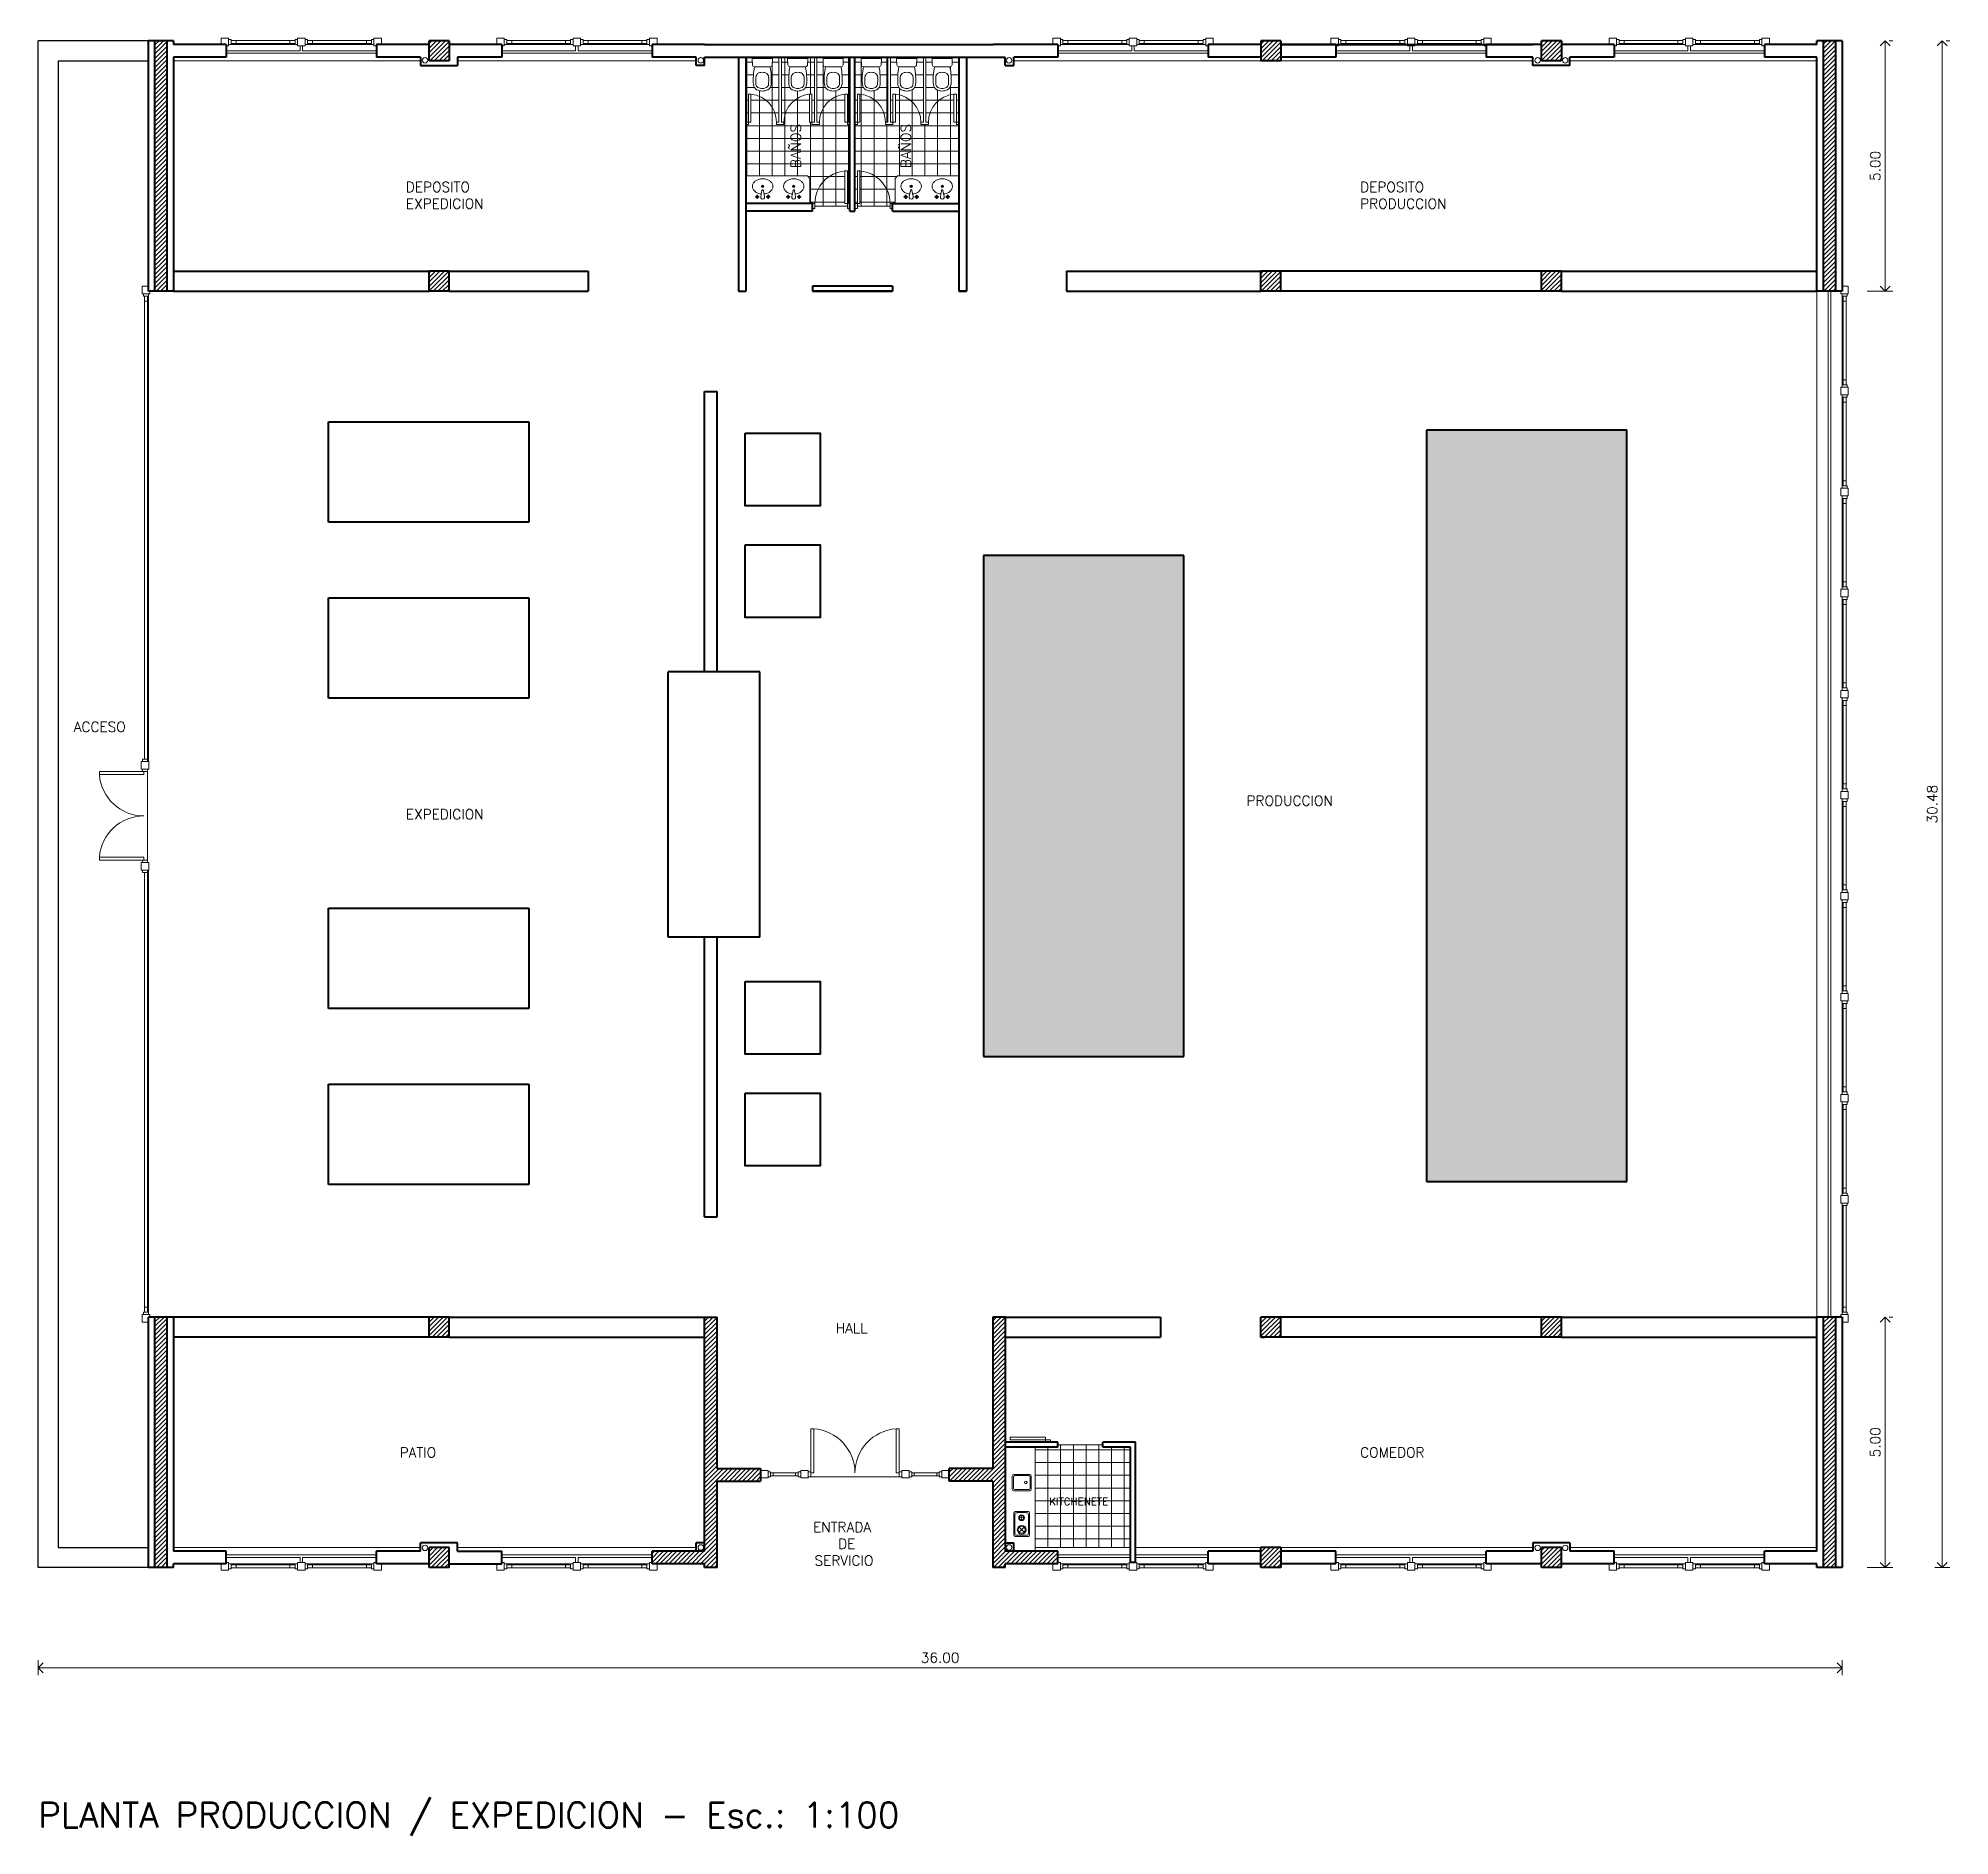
# Model space of a CAD drawing. Extents: x 1018 to 1352, y -109 to 175.
# Drawn here: x 1093.67 to 1131.82, y 139.59 to 175.47 of the extents above; entities that cross this region are included whole.
import ezdxf

# ---------------------------------------------------------------- set-up
doc = ezdxf.new("R2010")
doc.units = 0
doc.header["$LTSCALE"] = 0.5
doc.layers.get('0').update_dxf_attribs({"linetype": 'CONTINUOUS'})
doc.layers.get('Defpoints').update_dxf_attribs({"linetype": 'CONTINUOUS'})
for name, color, linetype, lineweight in [('Acotaciones', 9, 'CONTINUOUS', 9), ('Carpintería', 55, 'CONTINUOUS', 20), ('Detalles .05', 243, 'CONTINUOUS', 5), ('Detalles 01', 8, 'CONTINUOUS', 9), ('Equipamiento fijo', 31, 'CONTINUOUS', 13), ('Equipamiento movil', 33, 'CONTINUOUS', 9), ('Muros corte', 7, 'CONTINUOUS', 40), ('Muros vista', 253, 'CONTINUOUS', 25), ('Punta 015', 64, 'CONTINUOUS', 13), ('Punta 02', 11, 'CONTINUOUS', 20), ('Punta 05', 52, 'CONTINUOUS', 50), ('Tratamiento pisos', 251, 'CONTINUOUS', 9), ('Vidrios', 147, 'CONTINUOUS', 13)]:
    doc.layers.add(name, color=color, linetype=linetype, lineweight=lineweight)
doc.styles.add('Texto 1.5 mm', font='simplex.shx', dxfattribs={"height": 0.15})
doc.styles.add('Texto 2 mm', font='simplex.shx', dxfattribs={"height": 0.2})
doc.styles.add('Texto 5 mm', font='simplex.shx', dxfattribs={"height": 0.5})
doc.dimstyles.new('Segunda línea', dxfattribs={"dimscale": 0, "dimtxt": 0.2, "dimasz": 0.2, "dimexe": 0.15, "dimexo": 0.5, "dimgap": 0.1, "dimtad": 1, "dimzin": 4, "dimdsep": 46, "dimtxsty": 'Texto 2 mm', "dimblk": 'OPEN90', "dimcen": 2.5, "dimclrd": 256, "dimclre": 256, "dimclrt": 256, "dimadec": 0, "dimazin": 0, "dimtfac": 1, "dimtmove": 2, "dimatfit": 3, "dimldrblk": 'OPEN90', "dimfxl": 1, "dimtolj": 1, "dimtzin": 0, "dimlwd": -1, "dimlwe": -1, "dimarcsym": 0})
pattern_1 = [(90, (1230.99552, -937.52284), (-0.254, 2e-17), []), (180, (1230.99552, -937.52284), (-3e-17, -0.254), [])]
pattern_2 = [(45, (2.81977, 47.21768), (-0.0449012806, 0.0449012806), [])]
pattern_3 = [(45, (2.81977, 32.74268), (-0.0449012806, 0.0449012806), [])]

msp = doc.modelspace()

# ---------------------------------------------------------------- texts
at = {"layer": 'Punta 015', "insert": (1113.843, 146.19), "char_height": 0.15, "width": 1.38855, "attachment_point": 7, "style": 'Texto 1.5 mm'}
msp.add_mtext('KITCHENETE', dxfattribs=at)
at = {"layer": 'Punta 02', "char_height": 0.2, "width": 1.0557, "attachment_point": 1, "rotation": 90, "style": 'Texto 2 mm'}
for insert in [(1108.686, 172.879), (1110.883, 172.879)]:
    msp.add_mtext('BAÑOS', dxfattribs=dict(at, insert=insert))
at = {"layer": 'Punta 02', "char_height": 0.2, "style": 'Texto 2 mm'}
for s, insert, width, attachment_point in [('DEPOSITO EXPEDICION', (1101.003, 172.07), 1.29857, 7), ('DEPOSITO PRODUCCION', (1120.048, 172.07), 1.29857, 7), ('ACCESO', (1094.374, 161.828), 1.12363, 1), ('\\P PRODUCCION', (1117.78, 160.154), 1.29857, 7), ('\\P EXPEDICION', (1101.003, 159.883), 1.29857, 7), ('HALL', (1109.581, 149.627), 1.63057, 7), ('PATIO', (1100.878, 147.145), 1.29857, 7), ('COMEDOR', (1120.048, 147.145), 1.29857, 7), ('\\pi0.15338;ENTRADA     \\P\\pi0.65338;DE \\P\\pi0.18195;SERVICIO', (1108.977, 144.987), 1.63057, 7)]:
    msp.add_mtext(s, dxfattribs=dict(at, insert=insert, width=width, attachment_point=attachment_point))
at = {"layer": 'Punta 05', "insert": (1093.665, 140.26), "char_height": 0.5, "width": 20.42457, "attachment_point": 1, "style": 'Texto 5 mm'}
msp.add_mtext('PLANTA PRODUCCION / EXPEDICION - Esc.: 1:100', dxfattribs=at)

# ---------------------------------------------------------------- blocks, each defined once
blk = doc.blocks.new('Lavamanos')
at = {"layer": 'Equipamiento movil'}
for p, q in [((-0.118, -0.158), (-0.138, -0.154)), ((-0.118, -0.167), (-0.138, -0.171)), ((-0.114, -0.154), (-0.118, -0.133)), ((-0.114, -0.171), (-0.118, -0.192)), ((-0.105, -0.154), (-0.101, -0.133)), ((-0.105, -0.171), (-0.101, -0.192)), ((-0.101, -0.158), (-0.08, -0.154)), ((-0.101, -0.167), (-0.08, -0.171)), ((-0.015, -0.037), (-0.038, -0.156)), ((0.013, -0.037), (0.036, -0.156)), ((0.102, -0.158), (0.081, -0.154)), ((0.102, -0.167), (0.081, -0.171)), ((0.106, -0.154), (0.102, -0.133)), ((0.106, -0.171), (0.102, -0.192)), ((0.115, -0.154), (0.119, -0.133)), ((0.115, -0.171), (0.119, -0.192)), ((0.119, -0.158), (0.14, -0.154)), ((0.119, -0.167), (0.14, -0.171))]:
    blk.add_line(p, q, dxfattribs=at)
for centre, radius in [((-0.001, 0.048), 0.0249), ((-0.001, 0.048), 0.014), ((-0.109, -0.162), 0.00541), ((0.11, -0.162), 0.00541)]:
    blk.add_circle(centre, radius, dxfattribs=at)
for centre, radius, start, end in [((-0.09, 0.045), 0.115, 150.9639, 180), ((-0.09, 0.045), 0.115, 180, 209.0361), ((-0.047, 0.021), 0.164, 126.7285, 150.9639), ((-0.019, -0.016), 0.211, 107.1746, 126.7285), ((-0.001, -0.075), 0.272, 90, 107.1746), ((-0.001, -0.075), 0.272, 72.8254, 90), ((0.017, -0.016), 0.211, 53.2715, 72.8254), ((0.045, 0.021), 0.164, 29.0361, 53.2715), ((0.088, 0.045), 0.115, 0, 29.0361), ((0.088, 0.045), 0.115, 330.9639, 360), ((-0.047, 0.069), 0.164, 209.0361, 233.2715), ((-0.019, 0.106), 0.211, 233.2715, 252.8254), ((-0.136, -0.163), 0.00882, 105.2781, 254.7219), ((-0.109, -0.162), 0.0226, 108.6122, 162.265), ((-0.109, -0.162), 0.0226, 198.6122, 252.265), ((-0.109, -0.136), 0.00882, 15.2781, 164.7219), ((-0.109, -0.162), 0.00976, 119.0054, 153.1041), ((-0.109, -0.162), 0.00976, 209.0054, 243.1041), ((-0.109, -0.189), 0.00882, 195.2781, 344.7219), ((-0.117, -0.163), 0.00254, 349.6493, 12.8593), ((-0.109, -0.155), 0.00254, 259.6493, 282.8593), ((-0.109, -0.17), 0.00254, 79.6493, 102.8593), ((-0.109, -0.162), 0.00976, 29.0054, 63.1041), ((-0.109, -0.162), 0.00976, 299.0054, 333.1041), ((-0.101, -0.162), 0.00254, 169.6493, 192.8593), ((-0.109, -0.162), 0.0226, 18.6122, 72.265), ((-0.109, -0.162), 0.0226, 288.6122, 342.265), ((-0.001, 0.165), 0.272, 252.8254, 264.2829), ((-0.083, -0.162), 0.00882, 285.2781, 74.7219), ((-0.001, -0.171), 0.0398, 158.1761, 21.8239), ((-0.001, -0.035), 0.014, 352.3829, 187.2442), ((-0.001, 0.165), 0.272, 275.7171, 287.1746), ((0.084, -0.162), 0.00882, 105.2781, 254.7219), ((0.017, 0.106), 0.211, 287.1746, 306.7285), ((0.11, -0.162), 0.0226, 107.735, 161.3878), ((0.11, -0.162), 0.0226, 197.735, 251.3878), ((0.111, -0.136), 0.00882, 15.2781, 164.7219), ((0.11, -0.162), 0.00976, 116.8959, 150.9946), ((0.11, -0.162), 0.00976, 206.8959, 240.9946), ((0.11, -0.189), 0.00882, 195.2781, 344.7219), ((0.103, -0.162), 0.00254, 347.1407, 10.3507), ((0.111, -0.155), 0.00254, 257.1407, 280.3507), ((0.11, -0.17), 0.00254, 77.1407, 100.3507), ((0.11, -0.162), 0.00976, 26.8959, 60.9946), ((0.11, -0.162), 0.00976, 296.8959, 330.9946), ((0.118, -0.163), 0.00254, 167.1407, 190.3507), ((0.11, -0.162), 0.0226, 287.735, 341.3878), ((0.11, -0.162), 0.0226, 17.735, 71.3878), ((0.137, -0.163), 0.00882, 285.2781, 74.7219), ((0.045, 0.069), 0.164, 306.7285, 330.9639)]:
    blk.add_arc(centre, radius, start, end, dxfattribs=at)
blk = doc.blocks.new('inodoro')
at = {"layer": 'Equipamiento fijo'}
for p, q in [((-0.197, 0.127), (-0.202, 0.008)), ((0.194, 0), (-0.194, 0)), ((-0.157, 0.165), (0.157, 0.165)), ((0.197, 0.127), (0.202, 0.008))]:
    blk.add_line(p, q, dxfattribs=at)
for centre, radius, start, end in [((1.09, 0.422), 1.27, 175.4777, 191.6858), ((-0.051, 0.512), 0.125, 117.5857, 175.5072), ((1.095, 0.422), 1.224, 175.5072, 182.1425), ((-0.051, 0.512), 0.075, 117.5857, 175.5072), ((0, 0.415), 0.235, 90, 117.5857), ((0, 0.415), 0.185, 90, 117.5857), ((0, 0.415), 0.235, 62.4143, 90), ((0, 0.415), 0.185, 62.4143, 90), ((0.051, 0.512), 0.075, 4.4928, 62.4143), ((0.051, 0.512), 0.125, 4.4928, 62.4143), ((-1.095, 0.422), 1.224, 357.8575, 4.4928), ((-1.024, 0.418), 1.205, 347.8749, 4.9616), ((-0.194, 0.008), 0.00803, 177.6578, 269.7397), ((-0.157, 0.125), 0.04, 90, 177.3974), ((-0.028, 0.381), 0.101, 182.7072, 247.2321), ((-0.014, 0.396), 0.12, 243.7978, 262.0389), ((0, 0.483), 0.208, 261.594, 278.406), ((0.014, 0.396), 0.12, 277.9611, 296.2022), ((0.028, 0.381), 0.101, 292.7679, 357.2928), ((0.157, 0.125), 0.04, 2.6026, 90), ((0.195, 0.007), 0.00742, 265.6488, 0.2402), ((0.194, 0.008), 0.008, 355.889, 2.6026)]:
    blk.add_arc(centre, radius, start, end, dxfattribs=at)
blk = doc.blocks.new('_Open90')
at = {"color": 0, "linetype": 'ByBlock', "lineweight": -2}
for p, q in [((0, 0), (-1, 0)), ((-0.5, 0.5), (0, 0)), ((0, 0), (-0.5, -0.5))]:
    blk.add_line(p, q, dxfattribs=at)
blk = doc.blocks.new('*D290')
at = {"layer": 'Acotaciones', "transparency": 16777216}
for p, q in [((1093.665, 143.098), (1093.665, 142.798)), ((1129.665, 143.098), (1129.665, 142.798)), ((1093.865, 142.948), (1129.465, 142.948))]:
    blk.add_line(p, q, dxfattribs=at)
at = {"layer": 'Defpoints', "color": 0, "transparency": 16777216}
for p in [(1093.665, 143.598), (1129.665, 143.598), (1129.665, 142.948)]:
    blk.add_point(p, dxfattribs=at)
at = {"layer": 'Acotaciones', "transparency": 16777216, "xscale": 0.2, "yscale": 0.2, "zscale": 0.2, "rotation": 180}
blk.add_blockref('_Open90', (1093.665, 142.948), dxfattribs=at)
at = {"layer": 'Acotaciones', "transparency": 16777216, "xscale": 0.2, "yscale": 0.2, "zscale": 0.2}
blk.add_blockref('_Open90', (1129.665, 142.948), dxfattribs=at)
at = {"layer": 'Acotaciones', "transparency": 16777216, "insert": (1111.665, 143.148), "char_height": 0.2, "attachment_point": 5, "style": 'Texto 2 mm'}
blk.add_mtext('\\A1;36.00', dxfattribs=at)
blk = doc.blocks.new('*D294')
at = {"layer": 'Acotaciones', "transparency": 16777216}
for p, q in [((1131.665, 145.148), (1131.665, 175.223)), ((1131.743, 175.423), (1131.815, 175.423)), ((1131.515, 144.948), (1131.815, 144.948))]:
    blk.add_line(p, q, dxfattribs=at)
at = {"layer": 'Defpoints', "color": 0, "transparency": 16777216}
for p in [(1131.243, 175.423), (1131.665, 175.423), (1131.015, 144.948)]:
    blk.add_point(p, dxfattribs=at)
at = {"layer": 'Acotaciones', "transparency": 16777216, "xscale": 0.2, "yscale": 0.2, "zscale": 0.2}
for p, rotation in [((1131.665, 175.423), 90), ((1131.665, 144.948), 270)]:
    blk.add_blockref('_Open90', p, dxfattribs=dict(at, rotation=rotation))
at = {"layer": 'Acotaciones', "transparency": 16777216, "insert": (1131.465, 160.185), "char_height": 0.2, "attachment_point": 5, "rotation": 90, "style": 'Texto 2 mm'}
blk.add_mtext('\\A1;30.48', dxfattribs=at)
blk = doc.blocks.new('*D296')
at = {"layer": 'Acotaciones', "transparency": 16777216}
for p, q in [((1130.529, 170.623), (1130.529, 175.223)), ((1130.608, 175.423), (1130.679, 175.423)), ((1130.165, 170.423), (1130.679, 170.423))]:
    blk.add_line(p, q, dxfattribs=at)
at = {"layer": 'Defpoints', "color": 0, "transparency": 16777216}
for p in [(1130.108, 175.423), (1130.529, 175.423), (1129.665, 170.423)]:
    blk.add_point(p, dxfattribs=at)
at = {"layer": 'Acotaciones', "transparency": 16777216, "xscale": 0.2, "yscale": 0.2, "zscale": 0.2}
for p, rotation in [((1130.529, 175.423), 90), ((1130.529, 170.423), 270)]:
    blk.add_blockref('_Open90', p, dxfattribs=dict(at, rotation=rotation))
at = {"layer": 'Acotaciones', "transparency": 16777216, "insert": (1130.329, 172.923), "char_height": 0.2, "attachment_point": 5, "rotation": 90, "style": 'Texto 2 mm'}
blk.add_mtext('\\A1;5.00', dxfattribs=at)
blk = doc.blocks.new('*D298')
at = {"layer": 'Acotaciones', "transparency": 16777216}
for p, q in [((1130.608, 149.948), (1130.679, 149.948)), ((1130.529, 145.148), (1130.529, 149.748)), ((1130.165, 144.948), (1130.679, 144.948))]:
    blk.add_line(p, q, dxfattribs=at)
at = {"layer": 'Defpoints', "color": 0, "transparency": 16777216}
for p in [(1130.108, 149.948), (1130.529, 149.948), (1129.665, 144.948)]:
    blk.add_point(p, dxfattribs=at)
at = {"layer": 'Acotaciones', "transparency": 16777216, "xscale": 0.2, "yscale": 0.2, "zscale": 0.2}
for p, rotation in [((1130.529, 149.948), 90), ((1130.529, 144.948), 270)]:
    blk.add_blockref('_Open90', p, dxfattribs=dict(at, rotation=rotation))
at = {"layer": 'Acotaciones', "transparency": 16777216, "insert": (1130.329, 147.448), "char_height": 0.2, "attachment_point": 5, "rotation": 90, "style": 'Texto 2 mm'}
blk.add_mtext('\\A1;5.00', dxfattribs=at)

# ---------------------------------------------------------------- dimensions: what is measured, and where the dimension line sits
at = {"layer": 'Acotaciones'}
for base, p1, p2, picture, middle in [((1130.529, 175.423), (1129.665, 170.423), (1130.108, 175.423), '*D296', (1130.329, 172.923)), ((1131.665406651, 175.422797163), (1131.015406651, 144.947797163), (1131.24346904, 175.422797163), '*D294', (1131.465406651, 160.185297163)), ((1130.529, 149.948), (1129.665, 144.948), (1130.108, 149.948), '*D298', (1130.329, 147.448))]:
    dim = msp.add_linear_dim(base=base, p1=p1, p2=p2, angle=90, dimstyle='Segunda línea', override={"dimscale": 1}, dxfattribs=at)
    dim.commit()
    dim.dimension.update_dxf_attribs({"geometry": picture, "text_midpoint": middle})
dim = msp.add_linear_dim(base=(1129.665, 142.948), p1=(1093.665, 143.598), p2=(1129.665, 143.598), dimstyle='Segunda línea', override={"dimscale": 1}, dxfattribs=at)
dim.commit()
dim.dimension.update_dxf_attribs({"geometry": '*D290', "text_midpoint": (1111.665, 143.148)})

# ---------------------------------------------------------------- hatches: boundary and pattern name
at = {"layer": 'Detalles 01'}
h = msp.add_hatch(dxfattribs=at)
h.set_pattern_fill('ANSI31', color=256, scale=0.02, style=0)
h.paths.add_polyline_path([(1096.235, 175.423), (1095.995, 175.423), (1095.995, 170.423), (1096.235, 170.423)])
h = msp.add_hatch(dxfattribs=at)
h.set_pattern_fill('ANSI31', color=256, scale=0.02, style=0)
h.set_pattern_definition(pattern_2)
h.paths.add_polyline_path([(1101.465, 175.423), (1101.465, 175.023), (1101.865, 175.023), (1101.865, 175.423)])
h = msp.add_hatch(dxfattribs=at)
h.set_pattern_fill('ANSI31', color=256, scale=0.02, style=0)
h.set_pattern_definition(pattern_2)
h.paths.add_polyline_path([(1118.065, 175.023), (1118.465, 175.023), (1118.465, 175.423), (1118.065, 175.423)])
h = msp.add_hatch(dxfattribs=at)
h.set_pattern_fill('ANSI31', color=256, scale=0.02, style=0)
h.set_pattern_definition(pattern_2)
h.paths.add_polyline_path([(1124.065, 175.423), (1123.665, 175.423), (1123.665, 175.023), (1124.065, 175.023)])
h = msp.add_hatch(dxfattribs=at)
h.set_pattern_fill('ANSI31', color=256, scale=0.02, style=0)
h.set_pattern_definition(pattern_2)
h.paths.add_polyline_path([(1129.295, 170.423), (1129.535, 170.423), (1129.535, 175.423), (1129.295, 175.423)])
h = msp.add_hatch(dxfattribs=at)
h.set_pattern_fill('ANSI31', color=256, scale=0.02, style=0)
h.set_pattern_definition(pattern_2)
h.paths.add_polyline_path([(1101.465, 170.423), (1101.865, 170.423), (1101.865, 170.823), (1101.465, 170.823)])
h = msp.add_hatch(dxfattribs=at)
h.set_pattern_fill('ANSI31', color=256, scale=0.02, style=0)
h.set_pattern_definition(pattern_2)
h.paths.add_polyline_path([(1118.465, 170.423), (1118.465, 170.823), (1118.065, 170.823), (1118.065, 170.423)])
h = msp.add_hatch(dxfattribs=at)
h.set_pattern_fill('ANSI31', color=256, scale=0.02, style=0)
h.set_pattern_definition(pattern_2)
h.paths.add_polyline_path([(1123.665, 170.423), (1124.065, 170.423), (1124.065, 170.823), (1123.665, 170.823)])
h = msp.add_hatch(dxfattribs=at)
h.set_pattern_fill('ANSI31', color=256, scale=0.02, style=0)
h.set_pattern_definition(pattern_3)
h.paths.add_polyline_path([(1096.235, 149.948), (1095.995, 149.948), (1095.995, 144.948), (1096.235, 144.948)])
h = msp.add_hatch(dxfattribs=at)
h.set_pattern_fill('ANSI31', color=256, scale=0.02, style=0)
h.set_pattern_definition(pattern_3)
h.paths.add_polyline_path([(1101.865, 149.548), (1101.865, 149.948), (1101.465, 149.948), (1101.465, 149.548)])
h = msp.add_hatch(dxfattribs=at)
h.set_pattern_fill('ANSI31,_O', color=256, scale=0.02)
h.set_pattern_definition(pattern_3)
h.paths.add_polyline_path([(1108.082, 146.673), (1108.082, 146.923), (1107.215, 146.923), (1107.215, 149.948), (1106.965, 149.948), (1106.965, 145.273), (1105.915, 145.273), (1105.915, 145.023), (1106.965, 145.023), (1106.965, 144.948), (1107.215, 144.948), (1107.215, 146.673)])
h = msp.add_hatch(dxfattribs=at)
h.set_pattern_fill('ANSI31,_O', color=256, scale=0.02)
h.set_pattern_definition(pattern_3)
h.paths.add_polyline_path([(1111.848, 146.923), (1111.848, 146.673), (1112.715, 146.673), (1112.715, 144.948), (1112.965, 144.948), (1112.965, 145.023), (1114.015, 145.023), (1114.015, 145.273), (1112.965, 145.273), (1112.965, 149.948), (1112.715, 149.948), (1112.715, 146.923)])
h = msp.add_hatch(dxfattribs=at)
h.set_pattern_fill('ANSI31', color=256, scale=0.02, style=0)
h.set_pattern_definition(pattern_3)
h.paths.add_polyline_path([(1118.065, 149.948), (1118.065, 149.548), (1118.465, 149.548), (1118.465, 149.948)])
h = msp.add_hatch(dxfattribs=at)
h.set_pattern_fill('ANSI31', color=256, scale=0.02, style=0)
h.set_pattern_definition(pattern_3)
h.paths.add_polyline_path([(1123.665, 149.948), (1123.665, 149.548), (1124.065, 149.548), (1124.065, 149.948)])
h = msp.add_hatch(dxfattribs=at)
h.set_pattern_fill('ANSI31', color=256, scale=0.02, style=0)
h.set_pattern_definition(pattern_3)
h.paths.add_polyline_path([(1129.535, 149.948), (1129.295, 149.948), (1129.295, 144.948), (1129.535, 144.948)])
h = msp.add_hatch(dxfattribs=at)
h.set_pattern_fill('ANSI31', color=256, scale=0.02, style=0)
h.set_pattern_definition(pattern_3)
h.paths.add_polyline_path([(1101.865, 145.348), (1101.465, 145.348), (1101.465, 144.948), (1101.865, 144.948)])
h = msp.add_hatch(dxfattribs=at)
h.set_pattern_fill('ANSI31', color=256, scale=0.02, style=0)
h.set_pattern_definition(pattern_3)
h.paths.add_polyline_path([(1118.465, 144.948), (1118.465, 145.348), (1118.065, 145.348), (1118.065, 144.948)])
h = msp.add_hatch(dxfattribs=at)
h.set_pattern_fill('ANSI31', color=256, scale=0.02, style=0)
h.set_pattern_definition(pattern_3)
h.paths.add_polyline_path([(1123.665, 144.948), (1124.065, 144.948), (1124.065, 145.348), (1123.665, 145.348)])
at = {"layer": 'Tratamiento pisos'}
h = msp.add_hatch(dxfattribs=at)
h.set_pattern_fill('NET,_O', color=256, scale=0.08, angle=90)
h.set_pattern_definition(pattern_1)
h.paths.add_polyline_path([(1107.79, 175.098), (1107.79, 173.798), (1107.84, 173.798), (1107.84, 174.356), (1107.89, 174.356, -0.385126), (1108.399, 173.798), (1108.449, 173.798), (1108.449, 175.098)])
h.paths.add_polyline_path([(1108.224, 174.445, -0.12095), (1108.115, 174.418, -0.12095), (1108.006, 174.445, -0.258252), (1107.939, 174.546, -0.070839), (1107.961, 174.903), (1107.958, 174.903, -0.400971), (1107.918, 174.941), (1107.913, 175.059, -0.430271), (1107.921, 175.068), (1108.309, 175.068, -0.437884), (1108.317, 175.06, -0.029302), (1108.317, 175.059), (1108.312, 174.941, -0.400971), (1108.272, 174.903), (1108.268, 174.903, -0.074693), (1108.291, 174.546, -0.258252)], flags=16)
h.paths.add_polyline_path([(1108.201, 174.489, -0.12095), (1108.115, 174.468, -0.12095), (1108.029, 174.489, -0.258252), (1107.989, 174.549, -0.028516), (1107.986, 174.689, -0.295056), (1108.048, 174.78, -0.07976), (1108.084, 174.791, -0.073488), (1108.145, 174.791, -0.07976), (1108.182, 174.78, -0.295056), (1108.244, 174.689, -0.028516), (1108.241, 174.549, -0.258252)], flags=0)
h = msp.add_hatch(dxfattribs=at)
h.set_pattern_fill('NET,_O', color=256, scale=0.08, angle=90)
h.set_pattern_definition(pattern_1)
h.paths.add_polyline_path([(1108.499, 175.098), (1108.499, 173.798), (1108.549, 173.798, -0.385126), (1109.057, 174.356), (1109.107, 174.356), (1109.107, 173.798), (1109.157, 173.798), (1109.157, 175.098)])
h.paths.add_polyline_path([(1108.714, 174.445, -0.258252), (1108.647, 174.546, -0.070839), (1108.67, 174.903), (1108.666, 174.903, -0.400971), (1108.626, 174.941), (1108.621, 175.059, -0.430271), (1108.629, 175.068), (1109.017, 175.068, -0.437884), (1109.025, 175.06, -0.029302), (1109.025, 175.059), (1109.02, 174.941, -0.400971), (1108.98, 174.903), (1108.977, 174.903, -0.074693), (1108.999, 174.546, -0.258252), (1108.932, 174.445, -0.12095), (1108.823, 174.418, -0.12095)], flags=16)
h.paths.add_polyline_path([(1108.737, 174.489, -0.258252), (1108.697, 174.549, -0.028516), (1108.694, 174.689, -0.295056), (1108.756, 174.78, -0.07976), (1108.793, 174.791, -0.073488), (1108.854, 174.791, -0.07976), (1108.89, 174.78, -0.295056), (1108.952, 174.689, -0.028516), (1108.949, 174.549, -0.258252), (1108.909, 174.489, -0.12095), (1108.823, 174.468, -0.12095)], flags=0)
h = msp.add_hatch(dxfattribs=at)
h.set_pattern_fill('NET,_O', color=256, scale=0.08, angle=90)
h.set_pattern_definition(pattern_1)
h.paths.add_polyline_path([(1109.207, 175.098), (1109.207, 173.798), (1109.257, 173.798, -0.385126), (1109.765, 174.356), (1109.815, 174.356), (1109.815, 173.798), (1109.865, 173.798), (1109.865, 175.098)])
h.paths.add_polyline_path([(1109.356, 174.546, -0.070839), (1109.378, 174.903), (1109.375, 174.903, -0.400971), (1109.335, 174.941), (1109.329, 175.059, -0.430271), (1109.337, 175.068), (1109.726, 175.068, -0.437884), (1109.734, 175.06, -0.029302), (1109.734, 175.059), (1109.728, 174.941, -0.400971), (1109.688, 174.903), (1109.685, 174.903, -0.074693), (1109.707, 174.546, -0.258252), (1109.641, 174.445, -0.12095), (1109.531, 174.418, -0.12095), (1109.422, 174.445, -0.258252)], flags=16)
h.paths.add_polyline_path([(1109.406, 174.549, -0.028516), (1109.403, 174.689, -0.295056), (1109.465, 174.78, -0.07976), (1109.501, 174.791, -0.073488), (1109.562, 174.791, -0.07976), (1109.598, 174.78, -0.295056), (1109.66, 174.689, -0.028516), (1109.657, 174.549, -0.258252), (1109.617, 174.489, -0.12095), (1109.531, 174.468, -0.12095), (1109.446, 174.489, -0.258252)], flags=0)
h = msp.add_hatch(dxfattribs=at)
h.set_pattern_fill('NET,_O', color=256, scale=0.08, angle=90)
h.set_pattern_definition(pattern_1)
h.paths.add_polyline_path([(1109.965, 175.098), (1109.965, 173.798), (1110.015, 173.798), (1110.015, 174.356), (1110.065, 174.356, -0.385126), (1110.574, 173.798), (1110.624, 173.798), (1110.624, 175.098)])
h.paths.add_polyline_path([(1110.114, 174.546, -0.070839), (1110.136, 174.903), (1110.133, 174.903, -0.400971), (1110.093, 174.941), (1110.088, 175.059, -0.430271), (1110.096, 175.068), (1110.484, 175.068, -0.437884), (1110.492, 175.06, -0.029302), (1110.492, 175.059), (1110.487, 174.941, -0.400971), (1110.447, 174.903), (1110.443, 174.903, -0.074693), (1110.466, 174.546, -0.258252), (1110.399, 174.445, -0.12095), (1110.29, 174.418, -0.12095), (1110.181, 174.445, -0.258252)], flags=16)
h.paths.add_polyline_path([(1110.164, 174.549, -0.028516), (1110.161, 174.689, -0.295056), (1110.223, 174.78, -0.07976), (1110.259, 174.791, -0.073488), (1110.32, 174.791, -0.07976), (1110.357, 174.78, -0.295056), (1110.419, 174.689, -0.028516), (1110.416, 174.549, -0.258252), (1110.376, 174.489, -0.12095), (1110.29, 174.468, -0.12095), (1110.204, 174.489, -0.258252)], flags=0)
h = msp.add_hatch(dxfattribs=at)
h.set_pattern_fill('NET,_O', color=256, scale=0.08, angle=90)
h.set_pattern_definition(pattern_1)
h.paths.add_polyline_path([(1110.79, 175.098), (1110.79, 174.354, -0.376596), (1111.282, 173.798), (1111.332, 173.798), (1111.332, 175.098)])
h.paths.add_polyline_path([(1111.107, 174.445, -0.12095), (1110.998, 174.418, -0.12095), (1110.889, 174.445, -0.258252), (1110.822, 174.546, -0.070839), (1110.845, 174.903), (1110.841, 174.903, -0.400971), (1110.801, 174.941), (1110.796, 175.059, -0.430271), (1110.804, 175.068), (1111.192, 175.068, -0.437884), (1111.2, 175.06, -0.029302), (1111.2, 175.059), (1111.195, 174.941, -0.400971), (1111.155, 174.903), (1111.152, 174.903, -0.074693), (1111.174, 174.546, -0.258252)], flags=16)
h.paths.add_polyline_path([(1111.084, 174.489, -0.12095), (1110.998, 174.468, -0.12095), (1110.912, 174.489, -0.258252), (1110.872, 174.549, -0.028516), (1110.869, 174.689, -0.295056), (1110.931, 174.78, -0.07976), (1110.968, 174.791, -0.073488), (1111.029, 174.791, -0.07976), (1111.065, 174.78, -0.295056), (1111.127, 174.689, -0.028516), (1111.124, 174.549, -0.258252)], flags=0)
h.paths.add_polyline_path([(1110.674, 175.098), (1110.674, 173.798), (1110.724, 173.798), (1110.724, 174.356), (1110.774, 174.356, -0.00745), (1110.79, 174.354), (1110.79, 175.098)])
h = msp.add_hatch(dxfattribs=at)
h.set_pattern_fill('NET,_O', color=256, scale=0.08, angle=90)
h.set_pattern_definition(pattern_1)
h.paths.add_polyline_path([(1111.382, 175.098), (1111.382, 173.798), (1111.432, 173.798, -0.385126), (1111.94, 174.356), (1111.99, 174.356), (1111.99, 173.798), (1112.04, 173.798), (1112.04, 175.098)])
h.paths.add_polyline_path([(1111.531, 174.546, -0.070839), (1111.553, 174.903), (1111.55, 174.903, -0.400971), (1111.51, 174.941), (1111.504, 175.059, -0.430271), (1111.512, 175.068), (1111.901, 175.068, -0.437884), (1111.909, 175.06, -0.029302), (1111.909, 175.059), (1111.903, 174.941, -0.400971), (1111.863, 174.903), (1111.86, 174.903, -0.074693), (1111.882, 174.546, -0.258252), (1111.816, 174.445, -0.12095), (1111.706, 174.418, -0.12095), (1111.597, 174.445, -0.258252)], flags=16)
h.paths.add_polyline_path([(1111.581, 174.549, -0.028516), (1111.578, 174.689, -0.295056), (1111.64, 174.78, -0.07976), (1111.676, 174.791, -0.073488), (1111.737, 174.791, -0.07976), (1111.773, 174.78, -0.295056), (1111.835, 174.689, -0.028516), (1111.832, 174.549, -0.258252), (1111.792, 174.489, -0.12095), (1111.706, 174.468, -0.12095), (1111.621, 174.489, -0.258252)], flags=0)
h = msp.add_hatch(dxfattribs=at)
h.set_pattern_fill('NET,_O', color=256, scale=0.08, angle=90)
h.set_pattern_definition(pattern_1)
h.paths.add_polyline_path([(1108.549, 173.797), (1108.549, 173.748), (1108.399, 173.748), (1108.399, 173.798, 0.385126), (1107.89, 174.356), (1107.89, 173.798), (1107.84, 173.798), (1107.84, 173.748), (1107.79, 173.748), (1107.79, 172.723), (1109.015, 172.723), (1109.065, 172.673), (1109.065, 172.173), (1109.115, 172.173), (1109.165, 172.173, -0.389604), (1109.765, 172.823), (1109.815, 172.823), (1109.815, 172.173), (1109.865, 172.173), (1109.865, 173.748), (1109.815, 173.748), (1109.815, 173.798), (1109.765, 173.798), (1109.765, 174.356, 0.385126), (1109.257, 173.798), (1109.257, 173.748), (1109.107, 173.748), (1109.107, 173.798), (1109.057, 173.798), (1109.057, 174.356, 0.385295)])
h.paths.add_polyline_path([(1109.165, 172.173), (1109.165, 172.123), (1109.815, 172.123), (1109.815, 172.173), (1109.765, 172.173), (1109.765, 172.823, 0.389604)])
h.paths.add_polyline_path([(1110.065, 172.823), (1110.065, 172.173), (1110.015, 172.173), (1110.015, 172.123), (1110.665, 172.123), (1110.665, 172.173, 0.389604)])
h.paths.add_polyline_path([(1110.065, 174.356), (1110.065, 173.798), (1110.015, 173.798), (1110.015, 173.748), (1109.965, 173.748), (1109.965, 172.173), (1110.015, 172.173), (1110.015, 172.823), (1110.065, 172.823, -0.389604), (1110.665, 172.173), (1110.715, 172.173), (1110.765, 172.173), (1110.765, 172.673), (1110.79, 172.698), (1110.79, 174.354, 0.00745), (1110.774, 174.356), (1110.774, 173.798), (1110.724, 173.798), (1110.724, 173.748), (1110.574, 173.748), (1110.574, 173.798, 0.385126)])
h.paths.add_polyline_path([(1110.79, 174.354), (1110.79, 172.698), (1110.815, 172.723), (1112.04, 172.723), (1112.04, 173.748), (1111.99, 173.748), (1111.99, 173.798), (1111.94, 173.798), (1111.94, 174.356, 0.385126), (1111.432, 173.798), (1111.432, 173.748), (1111.282, 173.748), (1111.282, 173.797, 0.376763)])
h = msp.add_hatch(dxfattribs=at)
h.set_pattern_fill('NET,_I', color=256, scale=0.08, angle=-90, style=2)
h.set_pattern_definition([(270, (2.81977, 32.74268), (0.254, -4e-17), []), (0, (2.81977, 32.74268), (6e-17, 0.254), [])])
h.paths.add_polyline_path([(1114.015, 147.398), (1114.015, 147.348), (1113.565, 147.348), (1113.565, 145.348), (1115.44, 145.348), (1115.465, 145.348), (1115.465, 147.348), (1114.915, 147.348), (1114.915, 147.398)])
at = {"layer": 'Vidrios'}
h = msp.add_hatch(color=252, dxfattribs=at)
h.dxf.hatch_style = 1
h.paths.add_polyline_path([(1121.369, 152.651), (1125.369, 152.651), (1125.369, 167.651), (1121.369, 167.651)])
h.paths.add_polyline_path([(1116.529, 165.151), (1112.529, 165.151), (1112.529, 155.151), (1116.529, 155.151)])

# ---------------------------------------------------------------- linework, layer by layer
at = {"layer": 'Carpintería'}
for p, q in [((1097.465, 175.473), (1097.315, 175.473)), ((1097.315, 175.473), (1097.315, 175.348)), ((1097.465, 175.323), (1097.415, 175.323)), ((1097.465, 175.473), (1097.465, 175.323)), ((1097.465, 175.448), (1097.515, 175.448)), ((1097.515, 175.348), (1097.465, 175.348)), ((1097.515, 175.448), (1097.515, 175.348)), ((1097.515, 175.428), (1098.79, 175.428)), ((1097.515, 175.368), (1098.79, 175.368)), ((1097.615, 175.428), (1097.615, 175.368)), ((1098.69, 175.428), (1098.69, 175.368)), ((1098.84, 175.448), (1098.79, 175.448)), ((1098.79, 175.348), (1098.79, 175.448)), ((1098.79, 175.348), (1098.84, 175.348)), ((1098.99, 175.473), (1098.84, 175.473)), ((1098.84, 175.473), (1098.84, 175.323)), ((1098.99, 175.323), (1098.84, 175.323)), ((1098.99, 175.473), (1098.99, 175.323)), ((1098.99, 175.448), (1099.04, 175.448)), ((1099.04, 175.348), (1098.99, 175.348)), ((1099.04, 175.448), (1099.04, 175.348)), ((1099.04, 175.428), (1100.315, 175.428)), ((1099.04, 175.368), (1100.315, 175.368)), ((1099.14, 175.428), (1099.14, 175.368)), ((1100.215, 175.428), (1100.215, 175.368)), ((1100.315, 175.448), (1100.315, 175.348)), ((1100.365, 175.448), (1100.315, 175.448)), ((1100.315, 175.348), (1100.365, 175.348)), ((1100.365, 175.473), (1100.365, 175.323)), ((1100.365, 175.473), (1100.515, 175.473)), ((1100.365, 175.323), (1100.415, 175.323)), ((1100.515, 175.473), (1100.515, 175.348)), ((1102.965, 175.473), (1102.815, 175.473)), ((1102.815, 175.473), (1102.815, 175.348)), ((1102.965, 175.323), (1102.915, 175.323)), ((1102.965, 175.473), (1102.965, 175.323)), ((1102.965, 175.448), (1103.015, 175.448)), ((1103.015, 175.348), (1102.965, 175.348)), ((1103.015, 175.448), (1103.015, 175.348)), ((1103.015, 175.428), (1104.29, 175.428)), ((1103.015, 175.368), (1104.29, 175.368)), ((1103.115, 175.428), (1103.115, 175.368)), ((1104.19, 175.428), (1104.19, 175.368)), ((1104.34, 175.448), (1104.29, 175.448)), ((1104.29, 175.348), (1104.29, 175.448)), ((1104.29, 175.348), (1104.34, 175.348)), ((1104.49, 175.473), (1104.34, 175.473)), ((1104.34, 175.473), (1104.34, 175.323)), ((1104.49, 175.323), (1104.34, 175.323)), ((1104.49, 175.473), (1104.49, 175.323)), ((1104.49, 175.448), (1104.54, 175.448)), ((1104.54, 175.348), (1104.49, 175.348)), ((1104.54, 175.448), (1104.54, 175.348)), ((1104.54, 175.428), (1105.815, 175.428)), ((1104.54, 175.368), (1105.815, 175.368)), ((1104.64, 175.428), (1104.64, 175.368)), ((1105.715, 175.428), (1105.715, 175.368)), ((1105.815, 175.448), (1105.815, 175.348)), ((1105.865, 175.448), (1105.815, 175.448)), ((1105.815, 175.348), (1105.865, 175.348)), ((1105.865, 175.473), (1105.865, 175.323)), ((1105.865, 175.473), (1106.015, 175.473)), ((1105.865, 175.323), (1105.915, 175.323)), ((1106.015, 175.473), (1106.015, 175.348)), ((1114.065, 175.473), (1113.915, 175.473)), ((1113.915, 175.473), (1113.915, 175.348)), ((1114.065, 175.323), (1114.015, 175.323)), ((1114.065, 175.473), (1114.065, 175.323)), ((1114.065, 175.448), (1114.115, 175.448)), ((1114.115, 175.348), (1114.065, 175.348)), ((1114.115, 175.448), (1114.115, 175.348)), ((1114.115, 175.428), (1115.39, 175.428)), ((1114.115, 175.368), (1115.39, 175.368)), ((1114.215, 175.428), (1114.215, 175.368)), ((1115.29, 175.428), (1115.29, 175.368)), ((1115.44, 175.448), (1115.39, 175.448)), ((1115.39, 175.348), (1115.39, 175.448)), ((1115.39, 175.348), (1115.44, 175.348)), ((1115.59, 175.473), (1115.44, 175.473)), ((1115.44, 175.473), (1115.44, 175.323)), ((1115.59, 175.323), (1115.44, 175.323)), ((1115.59, 175.473), (1115.59, 175.323)), ((1115.59, 175.448), (1115.64, 175.448)), ((1115.64, 175.348), (1115.59, 175.348)), ((1115.64, 175.448), (1115.64, 175.348)), ((1115.64, 175.428), (1116.915, 175.428)), ((1115.64, 175.368), (1116.915, 175.368)), ((1115.74, 175.428), (1115.74, 175.368)), ((1116.815, 175.428), (1116.815, 175.368)), ((1116.915, 175.448), (1116.915, 175.348)), ((1116.965, 175.448), (1116.915, 175.448)), ((1116.915, 175.348), (1116.965, 175.348)), ((1116.965, 175.473), (1116.965, 175.323)), ((1116.965, 175.473), (1117.115, 175.473)), ((1116.965, 175.323), (1117.015, 175.323)), ((1117.115, 175.473), (1117.115, 175.348)), ((1119.615, 175.473), (1119.465, 175.473)), ((1119.465, 175.473), (1119.465, 175.348)), ((1119.615, 175.323), (1119.565, 175.323)), ((1119.615, 175.473), (1119.615, 175.323)), ((1119.615, 175.448), (1119.665, 175.448)), ((1119.665, 175.348), (1119.615, 175.348)), ((1119.665, 175.448), (1119.665, 175.348)), ((1119.665, 175.428), (1120.94, 175.428)), ((1119.665, 175.368), (1120.94, 175.368)), ((1119.765, 175.428), (1119.765, 175.368)), ((1120.84, 175.428), (1120.84, 175.368)), ((1120.99, 175.448), (1120.94, 175.448)), ((1120.94, 175.348), (1120.94, 175.448)), ((1120.94, 175.348), (1120.99, 175.348)), ((1121.14, 175.473), (1120.99, 175.473)), ((1120.99, 175.473), (1120.99, 175.323)), ((1121.14, 175.323), (1120.99, 175.323)), ((1121.14, 175.473), (1121.14, 175.323)), ((1121.14, 175.448), (1121.19, 175.448)), ((1121.19, 175.348), (1121.14, 175.348)), ((1121.19, 175.448), (1121.19, 175.348)), ((1121.19, 175.428), (1122.465, 175.428)), ((1121.19, 175.368), (1122.465, 175.368)), ((1121.29, 175.428), (1121.29, 175.368)), ((1122.365, 175.428), (1122.365, 175.368)), ((1122.465, 175.448), (1122.465, 175.348)), ((1122.515, 175.448), (1122.465, 175.448)), ((1122.465, 175.348), (1122.515, 175.348)), ((1122.515, 175.473), (1122.515, 175.323)), ((1122.515, 175.473), (1122.665, 175.473)), ((1122.515, 175.323), (1122.565, 175.323)), ((1122.665, 175.473), (1122.665, 175.348)), ((1125.165, 175.473), (1125.015, 175.473)), ((1125.015, 175.473), (1125.015, 175.348)), ((1125.165, 175.323), (1125.115, 175.323)), ((1125.165, 175.473), (1125.165, 175.323)), ((1125.165, 175.448), (1125.215, 175.448)), ((1125.215, 175.348), (1125.165, 175.348)), ((1125.215, 175.448), (1125.215, 175.348)), ((1125.215, 175.428), (1126.49, 175.428)), ((1125.215, 175.368), (1126.49, 175.368)), ((1125.315, 175.428), (1125.315, 175.368)), ((1126.39, 175.428), (1126.39, 175.368)), ((1126.54, 175.448), (1126.49, 175.448)), ((1126.49, 175.348), (1126.49, 175.448)), ((1126.49, 175.348), (1126.54, 175.348)), ((1126.69, 175.473), (1126.54, 175.473)), ((1126.54, 175.473), (1126.54, 175.323)), ((1126.69, 175.323), (1126.54, 175.323)), ((1126.69, 175.473), (1126.69, 175.323)), ((1126.69, 175.448), (1126.74, 175.448)), ((1126.74, 175.348), (1126.69, 175.348)), ((1126.74, 175.448), (1126.74, 175.348)), ((1126.74, 175.428), (1128.015, 175.428)), ((1126.74, 175.368), (1128.015, 175.368)), ((1126.84, 175.428), (1126.84, 175.368)), ((1127.915, 175.428), (1127.915, 175.368)), ((1128.015, 175.448), (1128.015, 175.348)), ((1128.065, 175.448), (1128.015, 175.448)), ((1128.015, 175.348), (1128.065, 175.348)), ((1128.065, 175.473), (1128.065, 175.323)), ((1128.065, 175.473), (1128.215, 175.473)), ((1128.065, 175.323), (1128.115, 175.323)), ((1128.215, 175.473), (1128.215, 175.348)), ((1108.449, 175.098), (1108.449, 173.798)), ((1108.499, 175.098), (1108.499, 173.798)), ((1109.157, 173.798), (1109.157, 175.098)), ((1109.207, 173.798), (1109.207, 175.098)), ((1110.624, 173.798), (1110.624, 175.098)), ((1110.674, 173.798), (1110.674, 175.098)), ((1111.332, 175.098), (1111.332, 173.798)), ((1111.382, 175.098), (1111.382, 173.798)), ((1107.84, 173.798), (1107.84, 174.356)), ((1107.84, 174.356), (1107.89, 174.356)), ((1107.89, 173.798), (1107.89, 174.356)), ((1109.057, 173.798), (1109.057, 174.356)), ((1109.057, 174.356), (1109.107, 174.356)), ((1109.107, 173.798), (1109.107, 174.356)), ((1109.765, 173.798), (1109.765, 174.356)), ((1109.765, 174.356), (1109.815, 174.356)), ((1109.815, 173.798), (1109.815, 174.356)), ((1110.015, 173.798), (1110.015, 174.356)), ((1110.065, 174.356), (1110.015, 174.356)), ((1110.065, 173.798), (1110.065, 174.356)), ((1110.724, 173.798), (1110.724, 174.356)), ((1110.774, 174.356), (1110.724, 174.356)), ((1110.774, 173.798), (1110.774, 174.356)), ((1111.94, 173.798), (1111.94, 174.356)), ((1111.99, 174.356), (1111.94, 174.356)), ((1111.99, 173.798), (1111.99, 174.356)), ((1107.84, 173.798), (1107.79, 173.798)), ((1107.84, 173.748), (1107.79, 173.748)), ((1107.84, 173.798), (1107.84, 173.748)), ((1107.84, 173.798), (1107.89, 173.798)), ((1108.399, 173.798), (1108.399, 173.748)), ((1108.449, 173.798), (1108.399, 173.798)), ((1108.549, 173.748), (1108.399, 173.748)), ((1108.549, 173.798), (1108.499, 173.798)), ((1108.549, 173.798), (1108.549, 173.748)), ((1109.057, 173.798), (1109.107, 173.798)), ((1109.107, 173.748), (1109.107, 173.798)), ((1109.157, 173.798), (1109.107, 173.798)), ((1109.257, 173.748), (1109.107, 173.748)), ((1109.257, 173.798), (1109.207, 173.798)), ((1109.257, 173.748), (1109.257, 173.798)), ((1109.765, 173.798), (1109.815, 173.798)), ((1109.865, 173.798), (1109.815, 173.798)), ((1109.815, 173.748), (1109.815, 173.798)), ((1109.865, 173.748), (1109.815, 173.748)), ((1109.965, 173.798), (1110.015, 173.798)), ((1109.965, 173.748), (1110.015, 173.748)), ((1110.015, 173.748), (1110.015, 173.798)), ((1110.065, 173.798), (1110.015, 173.798)), ((1110.574, 173.748), (1110.574, 173.798)), ((1110.574, 173.798), (1110.624, 173.798)), ((1110.574, 173.748), (1110.724, 173.748)), ((1110.674, 173.798), (1110.724, 173.798)), ((1110.724, 173.748), (1110.724, 173.798)), ((1110.774, 173.798), (1110.724, 173.798)), ((1111.282, 173.798), (1111.282, 173.748)), ((1111.282, 173.798), (1111.332, 173.798)), ((1111.282, 173.748), (1111.432, 173.748)), ((1111.382, 173.798), (1111.432, 173.798)), ((1111.432, 173.798), (1111.432, 173.748)), ((1111.99, 173.798), (1111.94, 173.798)), ((1111.99, 173.798), (1111.99, 173.748)), ((1111.99, 173.798), (1112.04, 173.798)), ((1111.99, 173.748), (1112.04, 173.748)), ((1109.815, 172.823), (1109.765, 172.823)), ((1109.765, 172.823), (1109.765, 172.173)), ((1109.815, 172.173), (1109.815, 172.823)), ((1110.015, 172.173), (1110.015, 172.823)), ((1110.015, 172.823), (1110.065, 172.823)), ((1110.065, 172.823), (1110.065, 172.173)), ((1109.165, 172.173), (1109.115, 172.173)), ((1109.115, 172.073), (1109.165, 172.073)), ((1109.165, 172.073), (1109.165, 172.173)), ((1109.765, 172.173), (1109.815, 172.173)), ((1109.815, 172.073), (1109.815, 172.173)), ((1109.815, 172.173), (1109.865, 172.173)), ((1109.865, 172.073), (1109.815, 172.073)), ((1110.015, 172.173), (1109.965, 172.173)), ((1109.965, 172.073), (1110.015, 172.073)), ((1110.015, 172.073), (1110.015, 172.173)), ((1110.065, 172.173), (1110.015, 172.173)), ((1110.665, 172.073), (1110.665, 172.173)), ((1110.665, 172.173), (1110.715, 172.173)), ((1110.715, 172.073), (1110.665, 172.073)), ((1095.74, 170.523), (1095.74, 170.373)), ((1095.74, 170.523), (1095.865, 170.523)), ((1095.89, 170.373), (1095.74, 170.373)), ((1095.765, 170.373), (1095.765, 170.323)), ((1095.865, 170.323), (1095.765, 170.323)), ((1095.785, 170.323), (1095.785, 161.084)), ((1095.845, 170.223), (1095.785, 170.223)), ((1095.845, 170.323), (1095.845, 161.034)), ((1095.865, 170.323), (1095.865, 170.373)), ((1095.89, 170.423), (1095.89, 170.373)), ((1129.64, 170.423), (1129.64, 170.373)), ((1129.79, 170.373), (1129.64, 170.373)), ((1129.79, 170.523), (1129.665, 170.523)), ((1129.665, 170.373), (1129.665, 170.323)), ((1129.765, 170.323), (1129.665, 170.323)), ((1129.685, 168.556), (1129.685, 170.323)), ((1129.745, 170.223), (1129.685, 170.223)), ((1129.745, 168.556), (1129.745, 170.323)), ((1129.765, 170.373), (1129.765, 170.323)), ((1129.79, 170.523), (1129.79, 170.373)), ((1129.685, 168.656), (1129.745, 168.656)), ((1129.64, 168.506), (1129.64, 168.356)), ((1129.64, 168.506), (1129.79, 168.506)), ((1129.64, 168.356), (1129.79, 168.356)), ((1129.665, 168.506), (1129.665, 168.556)), ((1129.665, 168.556), (1129.765, 168.556)), ((1129.665, 168.356), (1129.665, 168.306)), ((1129.765, 168.306), (1129.665, 168.306)), ((1129.685, 166.539), (1129.685, 168.306)), ((1129.745, 166.539), (1129.745, 168.306)), ((1129.765, 168.556), (1129.765, 168.506)), ((1129.765, 168.356), (1129.765, 168.306)), ((1129.79, 168.506), (1129.79, 168.356)), ((1129.745, 168.206), (1129.685, 168.206)), ((1129.64, 166.489), (1129.64, 166.339)), ((1129.64, 166.489), (1129.79, 166.489)), ((1129.64, 166.339), (1129.79, 166.339)), ((1129.665, 166.489), (1129.665, 166.539)), ((1129.665, 166.539), (1129.765, 166.539)), ((1129.665, 166.339), (1129.665, 166.289)), ((1129.685, 166.639), (1129.745, 166.639)), ((1129.765, 166.539), (1129.765, 166.489)), ((1129.765, 166.339), (1129.765, 166.289)), ((1129.79, 166.489), (1129.79, 166.339)), ((1129.765, 166.289), (1129.665, 166.289)), ((1129.685, 164.523), (1129.685, 166.289)), ((1129.745, 166.189), (1129.685, 166.189)), ((1129.745, 164.523), (1129.745, 166.289)), ((1129.64, 164.473), (1129.64, 164.323)), ((1129.64, 164.473), (1129.79, 164.473)), ((1129.665, 164.473), (1129.665, 164.523)), ((1129.665, 164.523), (1129.765, 164.523)), ((1129.685, 164.623), (1129.745, 164.623)), ((1129.765, 164.523), (1129.765, 164.473)), ((1129.79, 164.473), (1129.79, 164.323)), ((1129.64, 164.323), (1129.79, 164.323)), ((1129.665, 164.323), (1129.665, 164.273)), ((1129.765, 164.273), (1129.665, 164.273)), ((1129.685, 162.506), (1129.685, 164.273)), ((1129.745, 164.173), (1129.685, 164.173)), ((1129.745, 162.506), (1129.745, 164.273)), ((1129.765, 164.323), (1129.765, 164.273)), ((1129.685, 162.606), (1129.745, 162.606)), ((1129.64, 162.456), (1129.64, 162.306)), ((1129.64, 162.456), (1129.79, 162.456)), ((1129.64, 162.306), (1129.79, 162.306)), ((1129.665, 162.456), (1129.665, 162.506)), ((1129.665, 162.506), (1129.765, 162.506)), ((1129.665, 162.306), (1129.665, 162.256)), ((1129.765, 162.256), (1129.665, 162.256)), ((1129.685, 160.489), (1129.685, 162.256)), ((1129.745, 162.156), (1129.685, 162.156)), ((1129.745, 160.489), (1129.745, 162.256)), ((1129.765, 162.506), (1129.765, 162.456)), ((1129.765, 162.306), (1129.765, 162.256)), ((1129.79, 162.456), (1129.79, 162.306)), ((1095.72, 161.034), (1095.72, 160.884)), ((1095.72, 161.034), (1095.87, 161.034)), ((1095.745, 161.034), (1095.745, 161.084)), ((1095.745, 161.084), (1095.845, 161.084)), ((1095.845, 161.084), (1095.845, 161.034)), ((1095.87, 161.034), (1095.87, 160.884)), ((1094.887, 160.834), (1095.77, 160.834)), ((1094.887, 160.834), (1094.887, 160.774)), ((1094.887, 160.774), (1095.77, 160.774)), ((1095.72, 160.884), (1095.87, 160.884)), ((1095.745, 160.884), (1095.745, 160.834)), ((1095.845, 160.834), (1095.745, 160.834)), ((1095.77, 160.834), (1095.77, 160.774)), ((1095.845, 160.884), (1095.845, 160.834)), ((1129.64, 160.439), (1129.64, 160.289)), ((1129.64, 160.439), (1129.79, 160.439)), ((1129.64, 160.289), (1129.79, 160.289)), ((1129.665, 160.439), (1129.665, 160.489)), ((1129.665, 160.489), (1129.765, 160.489)), ((1129.665, 160.289), (1129.665, 160.239)), ((1129.765, 160.239), (1129.665, 160.239)), ((1129.685, 160.589), (1129.745, 160.589)), ((1129.685, 158.473), (1129.685, 160.239)), ((1129.745, 158.473), (1129.745, 160.239)), ((1129.765, 160.489), (1129.765, 160.439)), ((1129.765, 160.289), (1129.765, 160.239)), ((1129.79, 160.439), (1129.79, 160.289)), ((1129.745, 160.139), (1129.685, 160.139)), ((1094.887, 159.128), (1095.77, 159.128)), ((1094.887, 159.068), (1094.887, 159.128)), ((1095.77, 159.068), (1095.77, 159.128)), ((1094.887, 159.068), (1095.77, 159.068)), ((1095.72, 159.018), (1095.72, 158.868)), ((1095.72, 159.018), (1095.87, 159.018)), ((1095.72, 158.868), (1095.87, 158.868)), ((1095.745, 159.018), (1095.745, 159.068)), ((1095.745, 159.068), (1095.845, 159.068)), ((1095.745, 158.868), (1095.745, 158.818)), ((1095.845, 158.818), (1095.745, 158.818)), ((1095.785, 158.818), (1095.785, 150.148)), ((1095.845, 159.068), (1095.845, 159.018)), ((1095.845, 158.818), (1095.845, 158.868)), ((1095.845, 158.868), (1095.845, 150.148)), ((1095.87, 159.018), (1095.87, 158.868)), ((1129.64, 158.423), (1129.64, 158.273)), ((1129.64, 158.423), (1129.79, 158.423)), ((1129.665, 158.423), (1129.665, 158.473)), ((1129.665, 158.473), (1129.765, 158.473)), ((1129.685, 158.573), (1129.745, 158.573)), ((1129.765, 158.473), (1129.765, 158.423)), ((1129.79, 158.423), (1129.79, 158.273)), ((1129.64, 158.273), (1129.79, 158.273)), ((1129.665, 158.273), (1129.665, 158.223)), ((1129.765, 158.223), (1129.665, 158.223)), ((1129.685, 156.456), (1129.685, 158.223)), ((1129.745, 158.123), (1129.685, 158.123)), ((1129.745, 156.456), (1129.745, 158.223)), ((1129.765, 158.273), (1129.765, 158.223)), ((1129.665, 156.406), (1129.665, 156.456)), ((1129.665, 156.456), (1129.765, 156.456)), ((1129.685, 156.556), (1129.745, 156.556)), ((1129.765, 156.456), (1129.765, 156.406)), ((1129.64, 156.406), (1129.64, 156.256)), ((1129.64, 156.406), (1129.79, 156.406)), ((1129.64, 156.256), (1129.79, 156.256)), ((1129.665, 156.256), (1129.665, 156.206)), ((1129.765, 156.206), (1129.665, 156.206)), ((1129.685, 154.44), (1129.685, 156.206)), ((1129.745, 156.106), (1129.685, 156.106)), ((1129.745, 154.44), (1129.745, 156.206)), ((1129.765, 156.256), (1129.765, 156.206)), ((1129.79, 156.406), (1129.79, 156.256)), ((1129.685, 154.54), (1129.745, 154.54)), ((1129.64, 154.39), (1129.64, 154.24)), ((1129.64, 154.39), (1129.79, 154.39)), ((1129.64, 154.24), (1129.79, 154.24)), ((1129.665, 154.39), (1129.665, 154.44)), ((1129.665, 154.44), (1129.765, 154.44)), ((1129.665, 154.24), (1129.665, 154.19)), ((1129.765, 154.19), (1129.665, 154.19)), ((1129.685, 152.423), (1129.685, 154.19)), ((1129.745, 152.423), (1129.745, 154.19)), ((1129.765, 154.44), (1129.765, 154.39)), ((1129.765, 154.24), (1129.765, 154.19)), ((1129.79, 154.39), (1129.79, 154.24)), ((1129.745, 154.09), (1129.685, 154.09)), ((1129.64, 152.373), (1129.64, 152.223)), ((1129.64, 152.373), (1129.79, 152.373)), ((1129.64, 152.223), (1129.79, 152.223)), ((1129.665, 152.373), (1129.665, 152.423)), ((1129.665, 152.423), (1129.765, 152.423)), ((1129.665, 152.223), (1129.665, 152.173)), ((1129.685, 152.523), (1129.745, 152.523)), ((1129.765, 152.423), (1129.765, 152.373)), ((1129.765, 152.223), (1129.765, 152.173)), ((1129.79, 152.373), (1129.79, 152.223)), ((1129.765, 152.173), (1129.665, 152.173)), ((1129.685, 150.048), (1129.685, 152.173)), ((1129.745, 150.048), (1129.745, 152.173)), ((1095.785, 151.814), (1095.785, 150.048)), ((1095.845, 151.814), (1095.845, 150.048)), ((1095.89, 149.998), (1095.74, 149.998)), ((1095.74, 149.998), (1095.74, 149.848)), ((1095.765, 149.998), (1095.765, 150.048)), ((1095.765, 150.048), (1095.865, 150.048)), ((1095.785, 150.148), (1095.845, 150.148)), ((1095.865, 150.048), (1095.865, 149.998)), ((1095.89, 149.998), (1095.89, 149.948)), ((1129.79, 149.998), (1129.64, 149.998)), ((1129.64, 149.998), (1129.64, 149.948)), ((1129.665, 149.998), (1129.665, 150.048)), ((1129.665, 150.048), (1129.765, 150.048)), ((1129.685, 150.148), (1129.745, 150.148)), ((1129.765, 150.048), (1129.765, 149.998)), ((1129.79, 149.998), (1129.79, 149.848)), ((1095.74, 149.848), (1095.865, 149.848)), ((1129.79, 149.848), (1129.665, 149.848)), ((1109.082, 147.719), (1109.082, 146.835)), ((1109.082, 147.719), (1109.142, 147.719)), ((1109.142, 147.719), (1109.142, 146.835)), ((1110.788, 147.719), (1110.788, 146.835)), ((1110.848, 147.719), (1110.788, 147.719)), ((1110.848, 147.719), (1110.848, 146.835)), ((1113.065, 147.498), (1113.065, 147.548)), ((1113.065, 147.548), (1113.765, 147.548)), ((1113.765, 147.498), (1113.065, 147.498)), ((1113.765, 147.548), (1113.765, 147.498)), ((1113.865, 147.498), (1113.765, 147.498)), ((1113.765, 147.498), (1113.765, 147.448)), ((1113.865, 147.498), (1113.865, 147.448)), ((1108.232, 146.885), (1108.082, 146.885)), ((1108.232, 146.735), (1108.232, 146.885)), ((1109.032, 146.885), (1108.882, 146.885)), ((1108.882, 146.885), (1108.882, 146.735)), ((1109.032, 146.885), (1108.882, 146.885)), ((1108.882, 146.885), (1108.882, 146.735)), ((1109.032, 146.885), (1109.032, 146.735)), ((1109.032, 146.885), (1109.032, 146.735)), ((1111.048, 146.885), (1110.898, 146.885)), ((1110.898, 146.735), (1110.898, 146.885)), ((1111.048, 146.885), (1110.898, 146.885)), ((1110.898, 146.885), (1110.898, 146.735)), ((1111.048, 146.735), (1111.048, 146.885)), ((1111.048, 146.885), (1111.048, 146.735)), ((1111.848, 146.885), (1111.698, 146.885)), ((1111.698, 146.885), (1111.698, 146.735)), ((1111.848, 146.885), (1111.848, 146.735)), ((1108.082, 146.735), (1108.082, 146.86)), ((1108.232, 146.735), (1108.082, 146.735)), ((1108.282, 146.86), (1108.232, 146.86)), ((1108.282, 146.76), (1108.232, 146.76)), ((1108.282, 146.76), (1108.282, 146.86)), ((1108.832, 146.84), (1108.282, 146.84)), ((1108.832, 146.78), (1108.282, 146.78)), ((1108.332, 146.78), (1108.332, 146.84)), ((1108.782, 146.78), (1108.782, 146.84)), ((1108.832, 146.76), (1108.832, 146.86)), ((1108.882, 146.86), (1108.832, 146.86)), ((1108.882, 146.86), (1108.832, 146.86)), ((1108.832, 146.76), (1108.832, 146.86)), ((1108.882, 146.76), (1108.832, 146.76)), ((1108.832, 146.76), (1108.882, 146.76)), ((1109.032, 146.735), (1108.882, 146.735)), ((1109.032, 146.735), (1108.882, 146.735)), ((1109.032, 146.86), (1109.082, 146.86)), ((1109.032, 146.86), (1109.082, 146.86)), ((1109.082, 146.76), (1109.032, 146.76)), ((1109.082, 146.76), (1109.032, 146.76)), ((1109.082, 146.76), (1109.082, 146.86)), ((1109.082, 146.86), (1109.082, 146.76)), ((1109.082, 146.835), (1109.142, 146.835)), ((1110.848, 146.835), (1110.788, 146.835)), ((1110.847, 146.86), (1110.847, 146.76)), ((1110.848, 146.86), (1110.898, 146.86)), ((1110.898, 146.86), (1110.848, 146.86)), ((1110.848, 146.76), (1110.848, 146.86)), ((1110.898, 146.76), (1110.848, 146.76)), ((1110.898, 146.76), (1110.848, 146.76)), ((1110.898, 146.76), (1110.898, 146.86)), ((1111.048, 146.735), (1110.898, 146.735)), ((1111.048, 146.735), (1110.898, 146.735)), ((1111.098, 146.86), (1111.048, 146.86)), ((1111.048, 146.86), (1111.098, 146.86)), ((1111.098, 146.76), (1111.048, 146.76)), ((1111.098, 146.76), (1111.048, 146.76)), ((1111.098, 146.76), (1111.098, 146.86)), ((1111.098, 146.86), (1111.098, 146.76)), ((1111.648, 146.84), (1111.098, 146.84)), ((1111.648, 146.78), (1111.098, 146.78)), ((1111.148, 146.78), (1111.148, 146.84)), ((1111.598, 146.78), (1111.598, 146.84)), ((1111.648, 146.76), (1111.648, 146.86)), ((1111.698, 146.86), (1111.648, 146.86)), ((1111.698, 146.76), (1111.648, 146.76)), ((1111.848, 146.735), (1111.698, 146.735)), ((1097.315, 144.898), (1097.315, 145.023)), ((1097.465, 145.048), (1097.415, 145.048)), ((1097.465, 144.898), (1097.465, 145.048)), ((1097.515, 145.023), (1097.465, 145.023)), ((1097.515, 144.923), (1097.515, 145.023)), ((1097.515, 145.003), (1098.79, 145.003)), ((1097.615, 144.943), (1097.615, 145.003)), ((1098.69, 144.943), (1098.69, 145.003)), ((1098.79, 145.023), (1098.79, 144.923)), ((1098.79, 145.023), (1098.84, 145.023)), ((1098.99, 145.048), (1098.84, 145.048)), ((1098.84, 144.898), (1098.84, 145.048)), ((1098.99, 144.898), (1098.99, 145.048)), ((1099.04, 145.023), (1098.99, 145.023)), ((1099.04, 144.923), (1099.04, 145.023)), ((1099.04, 145.003), (1100.315, 145.003)), ((1099.14, 144.943), (1099.14, 145.003)), ((1100.215, 144.943), (1100.215, 145.003)), ((1100.315, 144.923), (1100.315, 145.023)), ((1100.315, 145.023), (1100.365, 145.023)), ((1100.365, 144.898), (1100.365, 145.048)), ((1100.365, 145.048), (1100.415, 145.048)), ((1100.515, 144.898), (1100.515, 145.023)), ((1102.815, 144.898), (1102.815, 145.023)), ((1102.965, 145.048), (1102.915, 145.048)), ((1102.965, 144.898), (1102.965, 145.048)), ((1103.015, 145.023), (1102.965, 145.023)), ((1103.015, 144.923), (1103.015, 145.023)), ((1103.015, 145.003), (1104.29, 145.003)), ((1103.115, 144.943), (1103.115, 145.003)), ((1104.19, 144.943), (1104.19, 145.003)), ((1104.29, 145.023), (1104.29, 144.923)), ((1104.29, 145.023), (1104.34, 145.023)), ((1104.49, 145.048), (1104.34, 145.048)), ((1104.34, 144.898), (1104.34, 145.048)), ((1104.49, 144.898), (1104.49, 145.048)), ((1104.54, 145.023), (1104.49, 145.023)), ((1104.54, 144.923), (1104.54, 145.023)), ((1104.54, 145.003), (1105.815, 145.003)), ((1104.64, 144.943), (1104.64, 145.003)), ((1105.715, 144.943), (1105.715, 145.003)), ((1105.815, 144.923), (1105.815, 145.023)), ((1105.815, 145.023), (1105.865, 145.023)), ((1105.865, 144.898), (1105.865, 145.048)), ((1105.865, 145.048), (1105.915, 145.048)), ((1106.015, 144.898), (1106.015, 145.023)), ((1113.915, 144.898), (1113.915, 145.023)), ((1114.065, 145.048), (1114.015, 145.048)), ((1114.065, 144.898), (1114.065, 145.048)), ((1114.115, 145.023), (1114.065, 145.023)), ((1114.115, 144.923), (1114.115, 145.023)), ((1114.115, 145.003), (1115.39, 145.003)), ((1114.215, 144.943), (1114.215, 145.003)), ((1115.29, 144.943), (1115.29, 145.003)), ((1115.39, 145.023), (1115.39, 144.923)), ((1115.39, 145.023), (1115.44, 145.023)), ((1115.44, 144.898), (1115.44, 145.048)), ((1115.44, 145.048), (1115.465, 145.048)), ((1115.59, 145.048), (1115.565, 145.048)), ((1115.59, 144.898), (1115.59, 145.048)), ((1115.64, 145.023), (1115.59, 145.023)), ((1115.64, 144.923), (1115.64, 145.023)), ((1115.64, 145.003), (1116.915, 145.003)), ((1115.74, 144.943), (1115.74, 145.003)), ((1116.815, 144.943), (1116.815, 145.003)), ((1116.915, 144.923), (1116.915, 145.023)), ((1116.915, 145.023), (1116.965, 145.023)), ((1116.965, 144.898), (1116.965, 145.048)), ((1116.965, 145.048), (1117.015, 145.048)), ((1117.115, 144.898), (1117.115, 145.023)), ((1119.465, 144.898), (1119.465, 145.023)), ((1119.615, 145.048), (1119.565, 145.048)), ((1119.615, 144.898), (1119.615, 145.048)), ((1119.665, 145.023), (1119.615, 145.023)), ((1119.665, 144.923), (1119.665, 145.023)), ((1119.665, 145.003), (1120.94, 145.003)), ((1119.765, 144.943), (1119.765, 145.003)), ((1120.84, 144.943), (1120.84, 145.003)), ((1120.94, 145.023), (1120.94, 144.923)), ((1120.94, 145.023), (1120.99, 145.023)), ((1121.14, 145.048), (1120.99, 145.048)), ((1120.99, 144.898), (1120.99, 145.048)), ((1121.14, 144.898), (1121.14, 145.048)), ((1121.19, 145.023), (1121.14, 145.023)), ((1121.19, 144.923), (1121.19, 145.023)), ((1121.19, 145.003), (1122.465, 145.003)), ((1121.29, 144.943), (1121.29, 145.003)), ((1122.365, 144.943), (1122.365, 145.003)), ((1122.465, 144.923), (1122.465, 145.023)), ((1122.465, 145.023), (1122.515, 145.023)), ((1122.515, 144.898), (1122.515, 145.048)), ((1122.515, 145.048), (1122.565, 145.048)), ((1122.665, 144.898), (1122.665, 145.023)), ((1125.015, 144.898), (1125.015, 145.023)), ((1125.165, 145.048), (1125.115, 145.048)), ((1125.165, 144.898), (1125.165, 145.048)), ((1125.215, 145.023), (1125.165, 145.023)), ((1125.215, 144.923), (1125.215, 145.023)), ((1125.215, 145.003), (1126.49, 145.003)), ((1125.315, 144.943), (1125.315, 145.003)), ((1126.39, 144.943), (1126.39, 145.003)), ((1126.49, 145.023), (1126.49, 144.923)), ((1126.49, 145.023), (1126.54, 145.023)), ((1126.69, 145.048), (1126.54, 145.048)), ((1126.54, 144.898), (1126.54, 145.048)), ((1126.69, 144.898), (1126.69, 145.048)), ((1126.74, 145.023), (1126.69, 145.023)), ((1126.74, 144.923), (1126.74, 145.023)), ((1126.74, 145.003), (1128.015, 145.003)), ((1126.84, 144.943), (1126.84, 145.003)), ((1127.915, 144.943), (1127.915, 145.003)), ((1128.015, 144.923), (1128.015, 145.023)), ((1128.015, 145.023), (1128.065, 145.023)), ((1128.065, 144.898), (1128.065, 145.048)), ((1128.065, 145.048), (1128.115, 145.048)), ((1128.215, 144.898), (1128.215, 145.023)), ((1097.465, 144.898), (1097.315, 144.898)), ((1097.465, 144.923), (1097.515, 144.923)), ((1097.515, 144.943), (1098.79, 144.943)), ((1098.84, 144.923), (1098.79, 144.923)), ((1098.99, 144.898), (1098.84, 144.898)), ((1098.99, 144.923), (1099.04, 144.923)), ((1099.04, 144.943), (1100.315, 144.943)), ((1100.365, 144.923), (1100.315, 144.923)), ((1100.365, 144.898), (1100.515, 144.898)), ((1102.965, 144.898), (1102.815, 144.898)), ((1102.965, 144.923), (1103.015, 144.923)), ((1103.015, 144.943), (1104.29, 144.943)), ((1104.34, 144.923), (1104.29, 144.923)), ((1104.49, 144.898), (1104.34, 144.898)), ((1104.49, 144.923), (1104.54, 144.923)), ((1104.54, 144.943), (1105.815, 144.943)), ((1105.865, 144.923), (1105.815, 144.923)), ((1105.865, 144.898), (1106.015, 144.898)), ((1114.065, 144.898), (1113.915, 144.898)), ((1114.065, 144.923), (1114.115, 144.923)), ((1114.115, 144.943), (1115.39, 144.943)), ((1115.44, 144.923), (1115.39, 144.923)), ((1115.59, 144.898), (1115.44, 144.898)), ((1115.59, 144.923), (1115.64, 144.923)), ((1115.64, 144.943), (1116.915, 144.943)), ((1116.965, 144.923), (1116.915, 144.923)), ((1116.965, 144.898), (1117.115, 144.898)), ((1119.615, 144.898), (1119.465, 144.898)), ((1119.615, 144.923), (1119.665, 144.923)), ((1119.665, 144.943), (1120.94, 144.943)), ((1120.99, 144.923), (1120.94, 144.923)), ((1121.14, 144.898), (1120.99, 144.898)), ((1121.14, 144.923), (1121.19, 144.923)), ((1121.19, 144.943), (1122.465, 144.943)), ((1122.515, 144.923), (1122.465, 144.923)), ((1122.515, 144.898), (1122.665, 144.898)), ((1125.165, 144.898), (1125.015, 144.898)), ((1125.165, 144.923), (1125.215, 144.923)), ((1125.215, 144.943), (1126.49, 144.943)), ((1126.54, 144.923), (1126.49, 144.923)), ((1126.69, 144.898), (1126.54, 144.898)), ((1126.69, 144.923), (1126.74, 144.923)), ((1126.74, 144.943), (1128.015, 144.943)), ((1128.065, 144.923), (1128.015, 144.923)), ((1128.065, 144.898), (1128.215, 144.898))]:
    msp.add_line(p, q, dxfattribs=at)
at = {"layer": 'Detalles 01'}
for p, q in [((1098.89, 175.223), (1097.415, 175.223)), ((1100.415, 175.173), (1097.415, 175.173)), ((1098.79, 175.348), (1097.515, 175.348)), ((1098.89, 175.323), (1098.89, 175.223)), ((1098.94, 175.323), (1098.94, 175.223)), ((1100.415, 175.223), (1098.94, 175.223)), ((1100.315, 175.348), (1099.04, 175.348)), ((1104.39, 175.223), (1102.915, 175.223)), ((1105.915, 175.173), (1102.915, 175.173)), ((1104.29, 175.348), (1103.015, 175.348)), ((1104.39, 175.323), (1104.39, 175.223)), ((1104.44, 175.323), (1104.44, 175.223)), ((1105.915, 175.223), (1104.44, 175.223)), ((1105.815, 175.348), (1104.54, 175.348)), ((1115.49, 175.223), (1114.015, 175.223)), ((1117.015, 175.173), (1114.015, 175.173)), ((1115.39, 175.348), (1114.115, 175.348)), ((1115.49, 175.323), (1115.49, 175.223)), ((1115.54, 175.323), (1115.54, 175.223)), ((1117.015, 175.223), (1115.54, 175.223)), ((1116.915, 175.348), (1115.64, 175.348)), ((1121.04, 175.223), (1119.565, 175.223)), ((1122.565, 175.173), (1119.565, 175.173)), ((1120.94, 175.348), (1119.665, 175.348)), ((1121.04, 175.323), (1121.04, 175.223)), ((1121.09, 175.323), (1121.09, 175.223)), ((1122.565, 175.223), (1121.09, 175.223)), ((1122.465, 175.348), (1121.19, 175.348)), ((1126.59, 175.223), (1125.115, 175.223)), ((1128.115, 175.173), (1125.115, 175.173)), ((1126.49, 175.348), (1125.215, 175.348)), ((1126.59, 175.323), (1126.59, 175.223)), ((1126.64, 175.323), (1126.64, 175.223)), ((1128.115, 175.223), (1126.64, 175.223)), ((1128.015, 175.348), (1126.74, 175.348)), ((1095.865, 170.323), (1095.865, 161.034)), ((1129.39, 170.423), (1129.39, 149.948)), ((1129.44, 170.423), (1129.44, 149.948)), ((1129.665, 170.323), (1129.665, 168.556)), ((1129.665, 168.306), (1129.665, 166.539)), ((1129.665, 166.289), (1129.665, 164.523)), ((1129.665, 164.273), (1129.665, 162.506)), ((1129.665, 162.256), (1129.665, 160.489)), ((1129.665, 160.239), (1129.665, 158.473)), ((1095.865, 158.868), (1095.865, 150.048)), ((1129.665, 158.223), (1129.665, 156.456)), ((1129.665, 156.206), (1129.665, 154.44)), ((1129.665, 154.19), (1129.665, 152.423)), ((1129.665, 152.173), (1129.665, 150.048)), ((1095.865, 151.814), (1095.865, 150.048)), ((1100.415, 145.198), (1097.415, 145.198)), ((1098.89, 145.148), (1097.415, 145.148)), ((1098.79, 145.023), (1097.515, 145.023)), ((1098.89, 145.048), (1098.89, 145.148)), ((1100.415, 145.148), (1098.94, 145.148)), ((1098.94, 145.048), (1098.94, 145.148)), ((1100.315, 145.023), (1099.04, 145.023)), ((1105.915, 145.198), (1102.915, 145.198)), ((1104.39, 145.148), (1102.915, 145.148)), ((1104.29, 145.023), (1103.015, 145.023)), ((1104.39, 145.048), (1104.39, 145.148)), ((1105.915, 145.148), (1104.44, 145.148)), ((1104.44, 145.048), (1104.44, 145.148)), ((1105.815, 145.023), (1104.54, 145.023)), ((1115.465, 145.198), (1114.015, 145.198)), ((1115.465, 145.148), (1114.015, 145.148)), ((1115.39, 145.023), (1114.115, 145.023)), ((1117.015, 145.198), (1115.565, 145.198)), ((1117.015, 145.148), (1115.565, 145.148)), ((1116.915, 145.023), (1115.64, 145.023)), ((1122.565, 145.198), (1119.565, 145.198)), ((1121.04, 145.148), (1119.565, 145.148)), ((1120.94, 145.023), (1119.665, 145.023)), ((1121.04, 145.048), (1121.04, 145.148)), ((1122.565, 145.148), (1121.09, 145.148)), ((1121.09, 145.048), (1121.09, 145.148)), ((1122.465, 145.023), (1121.19, 145.023)), ((1128.115, 145.198), (1125.115, 145.198)), ((1126.59, 145.148), (1125.115, 145.148)), ((1126.49, 145.023), (1125.215, 145.023)), ((1126.59, 145.048), (1126.59, 145.148)), ((1128.115, 145.148), (1126.64, 145.148)), ((1126.64, 145.048), (1126.64, 145.148)), ((1128.015, 145.023), (1126.74, 145.023))]:
    msp.add_line(p, q, dxfattribs=at)
for centre in [(1101.385, 175.031), (1106.89, 175.031), (1113.041, 175.031), (1123.59, 175.031), (1124.141, 175.031), (1101.385, 145.34), (1106.89, 145.349), (1113.041, 145.349), (1123.59, 145.34), (1124.141, 145.34)]:
    msp.add_circle(centre, 0.055, dxfattribs=at)
for centre, radius, start, end in [((1107.836, 173.796), 0.563, 0.1902, 84.4422), ((1109.112, 173.796), 0.563, 95.5578, 179.8098), ((1109.82, 173.796), 0.563, 95.5578, 179.8098), ((1110.011, 173.796), 0.563, 0.1902, 84.4422), ((1110.719, 173.796), 0.563, 0.1902, 84.4422), ((1111.995, 173.796), 0.563, 95.5578, 179.8098), ((1109.819, 172.171), 0.654, 94.7184, 179.8628), ((1110.012, 172.171), 0.654, 0.1372, 85.2816), ((1095.772, 160.838), 0.887, 184.1299, 269.8971), ((1095.772, 159.064), 0.887, 90.1029, 175.8701), ((1109.078, 146.834), 0.887, 0.1029, 85.8701), ((1110.852, 146.834), 0.887, 94.1299, 179.8971)]:
    msp.add_arc(centre, radius, start, end, dxfattribs=at)
at = {"layer": 'Equipamiento fijo'}
for p, q in [((1109.015, 172.723), (1107.79, 172.723)), ((1109.065, 172.673), (1109.015, 172.723)), ((1109.065, 172.673), (1109.065, 172.173)), ((1110.765, 172.673), (1110.815, 172.723)), ((1110.765, 172.673), (1110.765, 172.173)), ((1110.815, 172.723), (1112.04, 172.723)), ((1113.565, 145.273), (1113.565, 147.348))]:
    msp.add_line(p, q, dxfattribs=at)
at = {"layer": 'Equipamiento movil'}
for p, q in [((1113.106, 146.774), (1113.106, 146.509)), ((1113.127, 146.534), (1113.127, 146.753)), ((1113.454, 146.804), (1113.136, 146.804)), ((1113.157, 146.783), (1113.433, 146.783)), ((1113.433, 146.504), (1113.157, 146.504)), ((1113.463, 146.753), (1113.463, 146.534)), ((1113.484, 146.509), (1113.484, 146.774)), ((1113.136, 146.479), (1113.454, 146.479)), ((1113.134, 146.026), (1113.134, 145.608)), ((1113.159, 146.001), (1113.159, 145.633)), ((1113.41, 146.068), (1113.176, 146.068)), ((1113.385, 146.043), (1113.201, 146.043)), ((1113.342, 145.652), (1113.243, 145.751)), ((1113.243, 145.652), (1113.342, 145.751)), ((1113.332, 145.937), (1113.25, 145.948)), ((1113.297, 145.983), (1113.285, 145.902)), ((1113.427, 145.817), (1113.427, 146.001)), ((1113.427, 145.633), (1113.427, 145.817)), ((1113.452, 145.817), (1113.452, 146.026)), ((1113.452, 145.608), (1113.452, 145.817)), ((1113.176, 145.566), (1113.41, 145.566)), ((1113.201, 145.591), (1113.385, 145.591))]:
    msp.add_line(p, q, dxfattribs=at)
for centre, radius in [((1113.374, 146.644), 0.0252), ((1113.293, 145.702), 0.0871), ((1113.293, 145.702), 0.0703), ((1113.291, 145.942), 0.0577), ((1113.291, 145.942), 0.041)]:
    msp.add_circle(centre, radius, dxfattribs=at)
for centre, radius, start, end in [((1113.136, 146.774), 0.03, 90, 180), ((1113.136, 146.509), 0.03, 180, 270), ((1113.157, 146.753), 0.03, 90, 180), ((1113.157, 146.534), 0.03, 180, 270), ((1113.433, 146.753), 0.03, 0, 90), ((1113.433, 146.534), 0.03, 270, 360), ((1113.454, 146.774), 0.03, 0, 90), ((1113.454, 146.509), 0.03, 270, 360), ((1113.176, 146.026), 0.0418, 90, 180), ((1113.201, 146.001), 0.0418, 90, 180), ((1113.385, 146.001), 0.0418, 0, 90), ((1113.41, 146.026), 0.0418, 0, 90), ((1113.176, 145.608), 0.0418, 180, 270), ((1113.201, 145.633), 0.0418, 180, 270), ((1113.385, 145.633), 0.0418, 270, 0), ((1113.41, 145.608), 0.0418, 270, 0)]:
    msp.add_arc(centre, radius, start, end, dxfattribs=at)
at = {"layer": 'Muros corte'}
for p, q in [((1096.365, 175.423), (1095.865, 175.423)), ((1095.865, 170.423), (1095.865, 175.423)), ((1095.995, 170.423), (1095.995, 175.423)), ((1096.235, 175.423), (1096.235, 170.423)), ((1096.365, 175.423), (1096.365, 175.348)), ((1097.415, 175.348), (1096.365, 175.348)), ((1097.415, 175.348), (1097.415, 175.098)), ((1101.465, 175.348), (1100.415, 175.348)), ((1100.415, 175.348), (1100.415, 175.098)), ((1101.865, 175.423), (1101.465, 175.423)), ((1101.465, 175.023), (1101.465, 175.423)), ((1101.865, 175.423), (1101.865, 175.023)), ((1102.915, 175.348), (1101.865, 175.348)), ((1102.915, 175.348), (1102.915, 175.098)), ((1106.965, 175.348), (1105.915, 175.348)), ((1105.915, 175.348), (1105.915, 175.098)), ((1106.965, 175.348), (1110.565, 175.348)), ((1110.565, 175.348), (1112.725, 175.348)), ((1114.015, 175.348), (1112.725, 175.348)), ((1114.015, 175.348), (1114.015, 175.098)), ((1118.065, 175.348), (1117.015, 175.348)), ((1117.015, 175.348), (1117.015, 175.098)), ((1118.465, 175.423), (1118.065, 175.423)), ((1118.065, 175.423), (1118.065, 175.023)), ((1118.465, 175.423), (1118.465, 175.023)), ((1119.565, 175.348), (1118.465, 175.348)), ((1118.465, 175.348), (1123.495, 175.348)), ((1119.565, 175.348), (1119.565, 175.098)), ((1123.665, 175.348), (1122.565, 175.348)), ((1122.565, 175.348), (1122.565, 175.098)), ((1124.065, 175.423), (1123.665, 175.423)), ((1123.665, 175.023), (1123.665, 175.423)), ((1124.065, 175.423), (1124.065, 175.023)), ((1125.115, 175.348), (1124.065, 175.348)), ((1125.115, 175.348), (1125.115, 175.098)), ((1129.165, 175.348), (1128.115, 175.348)), ((1128.115, 175.348), (1128.115, 175.098)), ((1129.665, 175.423), (1129.165, 175.423)), ((1129.165, 175.348), (1129.165, 175.423)), ((1129.295, 170.423), (1129.295, 175.423)), ((1129.535, 175.423), (1129.535, 170.423)), ((1129.665, 175.423), (1129.665, 170.423)), ((1096.365, 175.098), (1096.365, 170.423)), ((1097.415, 175.098), (1096.365, 175.098)), ((1101.295, 175.098), (1100.415, 175.098)), ((1101.295, 175.098), (1101.295, 174.928)), ((1101.295, 174.928), (1102.035, 174.928)), ((1101.865, 175.023), (1101.465, 175.023)), ((1102.915, 175.098), (1102.035, 175.098)), ((1102.035, 175.098), (1102.035, 174.928)), ((1106.795, 175.098), (1105.915, 175.098)), ((1106.795, 174.928), (1106.795, 175.098)), ((1106.965, 174.928), (1106.795, 174.928)), ((1106.965, 175.098), (1112.965, 175.098)), ((1106.965, 174.928), (1106.965, 175.098)), ((1107.64, 175.098), (1107.64, 170.423)), ((1107.79, 175.098), (1107.79, 170.833)), ((1107.79, 175.098), (1109.865, 175.098)), ((1109.865, 172.023), (1109.865, 175.098)), ((1109.965, 172.023), (1109.965, 175.098)), ((1109.965, 175.098), (1112.04, 175.098)), ((1110.565, 175.098), (1111.175, 175.098)), ((1111.175, 175.098), (1112.725, 175.098)), ((1112.04, 175.098), (1112.04, 170.423)), ((1112.19, 175.098), (1112.19, 170.523)), ((1112.965, 174.928), (1112.965, 175.098)), ((1112.965, 174.928), (1113.135, 174.928)), ((1114.015, 175.098), (1113.135, 175.098)), ((1113.135, 174.928), (1113.135, 175.098)), ((1118.065, 175.098), (1117.015, 175.098)), ((1118.465, 175.023), (1118.065, 175.023)), ((1119.565, 175.098), (1118.465, 175.098)), ((1123.495, 175.098), (1122.565, 175.098)), ((1123.495, 174.928), (1123.495, 175.098)), ((1124.235, 174.928), (1123.495, 174.928)), ((1124.065, 175.023), (1123.665, 175.023)), ((1125.115, 175.098), (1124.235, 175.098)), ((1124.235, 174.928), (1124.235, 175.098)), ((1129.165, 175.098), (1128.115, 175.098)), ((1129.165, 170.423), (1129.165, 175.098)), ((1107.79, 172.623), (1107.79, 170.423)), ((1109.115, 172.173), (1107.79, 172.173)), ((1109.115, 172.023), (1109.115, 172.173)), ((1110.715, 172.023), (1110.715, 172.173)), ((1110.715, 172.173), (1112.04, 172.173)), ((1109.115, 172.023), (1107.79, 172.023)), ((1108.14, 172.023), (1107.79, 172.023)), ((1108.69, 172.023), (1108.24, 172.023)), ((1109.865, 172.023), (1109.965, 172.023)), ((1110.715, 172.023), (1112.04, 172.023)), ((1096.365, 170.823), (1101.465, 170.823)), ((1101.865, 170.823), (1101.465, 170.823)), ((1101.465, 170.423), (1101.465, 170.823)), ((1101.86, 170.823), (1104.64, 170.823)), ((1101.865, 170.423), (1101.865, 170.823)), ((1104.64, 170.823), (1104.64, 170.423)), ((1107.64, 170.723), (1107.64, 170.423)), ((1114.19, 170.823), (1118.065, 170.823)), ((1114.19, 170.823), (1114.19, 170.423)), ((1118.465, 170.823), (1118.065, 170.823)), ((1118.065, 170.423), (1118.065, 170.823)), ((1118.465, 170.423), (1118.465, 170.823)), ((1123.665, 170.823), (1118.465, 170.823)), ((1124.065, 170.823), (1123.665, 170.823)), ((1123.665, 170.423), (1123.665, 170.823)), ((1124.065, 170.423), (1124.065, 170.823)), ((1124.065, 170.823), (1129.165, 170.823)), ((1096.365, 170.423), (1095.865, 170.423)), ((1096.365, 170.423), (1101.465, 170.423)), ((1101.865, 170.423), (1101.465, 170.423)), ((1101.865, 170.423), (1104.64, 170.423)), ((1107.64, 170.423), (1107.79, 170.423)), ((1109.115, 170.523), (1109.115, 170.423)), ((1110.715, 170.523), (1109.115, 170.523)), ((1109.115, 170.423), (1110.715, 170.423)), ((1110.715, 170.423), (1109.115, 170.423)), ((1110.715, 170.523), (1110.715, 170.423)), ((1112.19, 170.423), (1112.04, 170.423)), ((1112.04, 170.423), (1112.19, 170.423)), ((1112.19, 170.523), (1112.19, 170.423)), ((1114.19, 170.423), (1118.065, 170.423)), ((1118.465, 170.423), (1118.065, 170.423)), ((1123.665, 170.423), (1118.465, 170.423)), ((1124.065, 170.423), (1123.665, 170.423)), ((1124.065, 170.423), (1129.165, 170.423)), ((1129.665, 170.423), (1129.165, 170.423)), ((1129.49, 170.423), (1129.34, 170.423)), ((1106.965, 168.423), (1107.215, 168.423)), ((1106.965, 162.827), (1106.965, 168.423)), ((1107.215, 162.827), (1107.215, 168.423)), ((1099.459, 167.813), (1103.459, 167.813)), ((1099.459, 165.813), (1099.459, 167.813)), ((1103.459, 167.813), (1103.459, 165.813)), ((1121.369, 167.651), (1121.369, 152.651)), ((1125.369, 167.651), (1121.369, 167.651)), ((1125.369, 152.651), (1125.369, 167.651)), ((1103.459, 165.813), (1099.459, 165.813)), ((1112.529, 165.151), (1112.529, 155.151)), ((1116.529, 165.151), (1112.529, 165.151)), ((1116.529, 155.151), (1116.529, 165.151)), ((1099.459, 164.301), (1103.459, 164.301)), ((1099.459, 162.301), (1099.459, 164.301)), ((1103.459, 164.301), (1103.459, 162.301)), ((1108.065, 162.827), (1106.239, 162.827)), ((1106.239, 157.529), (1106.239, 162.827)), ((1108.065, 157.529), (1108.065, 162.827)), ((1103.459, 162.301), (1099.459, 162.301)), ((1099.459, 158.106), (1103.459, 158.106)), ((1099.459, 156.106), (1099.459, 158.106)), ((1103.459, 158.106), (1103.459, 156.106)), ((1108.065, 157.529), (1106.239, 157.529)), ((1106.965, 151.948), (1106.965, 157.529)), ((1107.215, 151.948), (1107.215, 157.529)), ((1103.459, 156.106), (1099.459, 156.106)), ((1112.529, 155.151), (1116.529, 155.151)), ((1099.459, 154.594), (1103.459, 154.594)), ((1099.459, 152.594), (1099.459, 154.594)), ((1103.459, 154.594), (1103.459, 152.594)), ((1121.369, 152.651), (1125.369, 152.651)), ((1103.459, 152.594), (1099.459, 152.594)), ((1106.965, 151.948), (1107.215, 151.948)), ((1095.865, 144.948), (1095.865, 149.948)), ((1096.365, 149.948), (1095.865, 149.948)), ((1095.995, 144.948), (1095.995, 149.948)), ((1096.235, 149.948), (1096.235, 144.948)), ((1096.365, 149.948), (1096.365, 145.273)), ((1101.465, 149.948), (1096.365, 149.948)), ((1101.865, 149.948), (1101.465, 149.948)), ((1101.465, 149.548), (1101.465, 149.948)), ((1101.865, 149.548), (1101.865, 149.948)), ((1101.865, 149.948), (1106.965, 149.948)), ((1106.965, 145.273), (1106.965, 149.948)), ((1106.965, 149.948), (1107.215, 149.948)), ((1107.215, 146.923), (1107.215, 149.948)), ((1112.965, 149.948), (1112.715, 149.948)), ((1112.715, 149.948), (1112.715, 146.923)), ((1112.965, 149.948), (1116.065, 149.948)), ((1112.965, 149.948), (1112.965, 145.273)), ((1116.065, 149.948), (1116.065, 149.548)), ((1118.465, 149.948), (1118.065, 149.948)), ((1118.065, 149.548), (1118.065, 149.948)), ((1118.065, 149.948), (1118.091, 149.948)), ((1118.465, 149.548), (1118.465, 149.948)), ((1123.665, 149.948), (1118.465, 149.948)), ((1124.065, 149.948), (1123.665, 149.948)), ((1123.665, 149.548), (1123.665, 149.948)), ((1124.065, 149.548), (1124.065, 149.948)), ((1124.065, 149.948), (1129.165, 149.948)), ((1129.665, 149.948), (1129.165, 149.948)), ((1129.165, 145.273), (1129.165, 149.948)), ((1129.295, 144.948), (1129.295, 149.948)), ((1129.535, 149.948), (1129.535, 144.948)), ((1129.665, 149.948), (1129.665, 144.948)), ((1101.465, 149.548), (1096.365, 149.548)), ((1101.865, 149.548), (1101.465, 149.548)), ((1101.865, 149.548), (1106.965, 149.548)), ((1112.965, 149.548), (1116.065, 149.548)), ((1118.465, 149.548), (1118.065, 149.548)), ((1118.065, 149.548), (1118.14, 149.548)), ((1123.665, 149.548), (1118.465, 149.548)), ((1124.065, 149.548), (1123.665, 149.548)), ((1124.065, 149.548), (1129.165, 149.548)), ((1114.015, 147.448), (1112.965, 147.448)), ((1114.015, 147.348), (1112.965, 147.348)), ((1114.015, 147.348), (1114.015, 147.448)), ((1115.565, 147.448), (1114.915, 147.448)), ((1114.915, 147.348), (1114.915, 147.448)), ((1115.465, 147.348), (1114.915, 147.348)), ((1115.465, 145.048), (1115.465, 147.348)), ((1115.565, 145.048), (1115.565, 147.448)), ((1107.215, 146.923), (1108.082, 146.923)), ((1108.082, 146.923), (1108.082, 146.673)), ((1111.848, 146.673), (1111.848, 146.923)), ((1112.715, 146.923), (1111.848, 146.923)), ((1107.215, 146.673), (1108.082, 146.673)), ((1107.215, 144.948), (1107.215, 146.673)), ((1112.715, 146.673), (1111.848, 146.673)), ((1112.715, 146.673), (1112.715, 144.948)), ((1102.035, 145.443), (1101.295, 145.443)), ((1101.295, 145.273), (1101.295, 145.443)), ((1102.035, 145.273), (1102.035, 145.443)), ((1106.965, 145.443), (1106.795, 145.443)), ((1106.795, 145.273), (1106.795, 145.443)), ((1112.965, 145.443), (1113.135, 145.443)), ((1113.135, 145.273), (1113.135, 145.443)), ((1124.235, 145.443), (1123.495, 145.443)), ((1123.495, 145.443), (1123.495, 145.273)), ((1124.235, 145.443), (1124.235, 145.273)), ((1097.415, 145.273), (1096.365, 145.273)), ((1096.365, 144.948), (1096.365, 145.023)), ((1097.415, 145.023), (1096.365, 145.023)), ((1097.415, 145.023), (1097.415, 145.273)), ((1101.295, 145.273), (1100.415, 145.273)), ((1100.415, 145.023), (1100.415, 145.273)), ((1101.465, 145.023), (1100.415, 145.023)), ((1101.865, 145.348), (1101.465, 145.348)), ((1101.465, 144.948), (1101.465, 145.348)), ((1101.865, 144.948), (1101.865, 145.348)), ((1101.865, 145.023), (1102.915, 145.023)), ((1102.035, 145.273), (1102.915, 145.273)), ((1102.915, 145.023), (1102.915, 145.273)), ((1106.965, 145.273), (1105.915, 145.273)), ((1105.915, 145.023), (1105.915, 145.273)), ((1106.965, 145.023), (1105.915, 145.023)), ((1106.965, 144.948), (1106.965, 145.023)), ((1114.015, 145.273), (1112.965, 145.273)), ((1112.965, 144.948), (1112.965, 145.023)), ((1114.015, 145.023), (1112.965, 145.023)), ((1114.015, 145.023), (1114.015, 145.273)), ((1115.565, 145.048), (1115.465, 145.048)), ((1118.065, 145.273), (1117.015, 145.273)), ((1117.015, 145.023), (1117.015, 145.273)), ((1118.065, 145.023), (1117.015, 145.023)), ((1118.465, 145.348), (1118.065, 145.348)), ((1118.065, 144.948), (1118.065, 145.348)), ((1118.465, 145.348), (1118.465, 144.948)), ((1119.565, 145.273), (1118.465, 145.273)), ((1119.565, 145.023), (1118.465, 145.023)), ((1119.565, 145.023), (1119.565, 145.273)), ((1123.495, 145.273), (1122.565, 145.273)), ((1122.565, 145.023), (1122.565, 145.273)), ((1123.665, 145.023), (1122.565, 145.023)), ((1124.065, 145.348), (1123.665, 145.348)), ((1123.665, 144.948), (1123.665, 145.348)), ((1124.065, 144.948), (1124.065, 145.348)), ((1125.115, 145.023), (1124.065, 145.023)), ((1125.115, 145.273), (1124.235, 145.273)), ((1125.115, 145.023), (1125.115, 145.273)), ((1129.165, 145.273), (1128.115, 145.273)), ((1128.115, 145.023), (1128.115, 145.273)), ((1129.165, 145.023), (1128.115, 145.023)), ((1129.165, 144.948), (1129.165, 145.023)), ((1096.365, 144.948), (1095.865, 144.948)), ((1101.865, 144.948), (1101.465, 144.948)), ((1107.215, 144.948), (1106.965, 144.948)), ((1112.965, 144.948), (1112.715, 144.948)), ((1118.465, 144.948), (1118.065, 144.948)), ((1124.065, 144.948), (1123.665, 144.948)), ((1129.665, 144.948), (1129.165, 144.948)), ((1129.49, 144.948), (1129.34, 144.948))]:
    msp.add_line(p, q, dxfattribs=at)
for points in [[(1107.775, 167.587), (1109.271, 167.587), (1109.271, 166.138), (1107.775, 166.138)], [(1107.775, 165.361), (1109.271, 165.361), (1109.271, 163.911), (1107.775, 163.911)], [(1107.775, 156.644), (1109.271, 156.644), (1109.271, 155.194), (1107.775, 155.194)], [(1107.775, 154.418), (1109.271, 154.418), (1109.271, 152.968), (1107.775, 152.968)]]:
    msp.add_lwpolyline(points, close=True, dxfattribs=at)
at = {"layer": 'Muros vista'}
for p, q in [((1093.665, 144.948), (1093.665, 175.423)), ((1095.865, 175.423), (1093.665, 175.423)), ((1094.065, 175.023), (1094.065, 170.284)), ((1094.065, 175.023), (1095.865, 175.023)), ((1094.065, 170.423), (1094.065, 145.348)), ((1094.065, 145.348), (1095.865, 145.348)), ((1095.865, 144.948), (1093.665, 144.948))]:
    msp.add_line(p, q, dxfattribs=at)
at = {"layer": 'Tratamiento pisos'}
for p, q in [((1101.295, 175.023), (1096.365, 175.023)), ((1102.035, 175.023), (1106.795, 175.023)), ((1118.065, 175.023), (1113.135, 175.023)), ((1118.465, 175.023), (1123.495, 175.023)), ((1124.235, 175.023), (1129.165, 175.023)), ((1109.165, 172.123), (1109.815, 172.123)), ((1110.015, 172.123), (1110.665, 172.123)), ((1129.165, 170.423), (1129.165, 149.948)), ((1095.845, 160.834), (1095.845, 159.068)), ((1114.015, 147.398), (1114.915, 147.398)), ((1110.848, 146.76), (1109.082, 146.76)), ((1101.295, 145.348), (1096.365, 145.348)), ((1102.035, 145.348), (1106.795, 145.348)), ((1115.465, 145.348), (1113.565, 145.348)), ((1115.44, 145.348), (1113.565, 145.348)), ((1118.065, 145.348), (1115.565, 145.348)), ((1118.465, 145.348), (1123.495, 145.348)), ((1124.235, 145.348), (1129.165, 145.348))]:
    msp.add_line(p, q, dxfattribs=at)

# ---------------------------------------------------------------- block references
at = {"layer": 'Detalles .05', "xscale": -1, "rotation": 180}
for p in [(1108.115, 175.068), (1108.823, 175.068), (1109.531, 175.068), (1110.29, 175.068), (1110.998, 175.068), (1111.706, 175.068)]:
    msp.add_blockref('inodoro', p, dxfattribs=at)
at = {"layer": 'Equipamiento movil'}
for p in [(1108.124, 172.47), (1111.088, 172.47)]:
    msp.add_blockref('Lavamanos', p, dxfattribs=at)
at = {"layer": 'Equipamiento movil', "xscale": -1, "rotation": 359.9999999999565}
msp.add_blockref('Lavamanos', (1108.742, 172.47), dxfattribs=at)
at = {"layer": 'Equipamiento movil', "xscale": -1}
msp.add_blockref('Lavamanos', (1111.707, 172.47), dxfattribs=at)

msp.set_redraw_order([(e.dxf.handle, doc.entitydb.next_handle()) for e in msp.query("TEXT MTEXT ATTDEF DIMENSION ARC_DIMENSION")])  # texts and dimensions are drawn at this point

doc.saveas('drawing.dxf')
